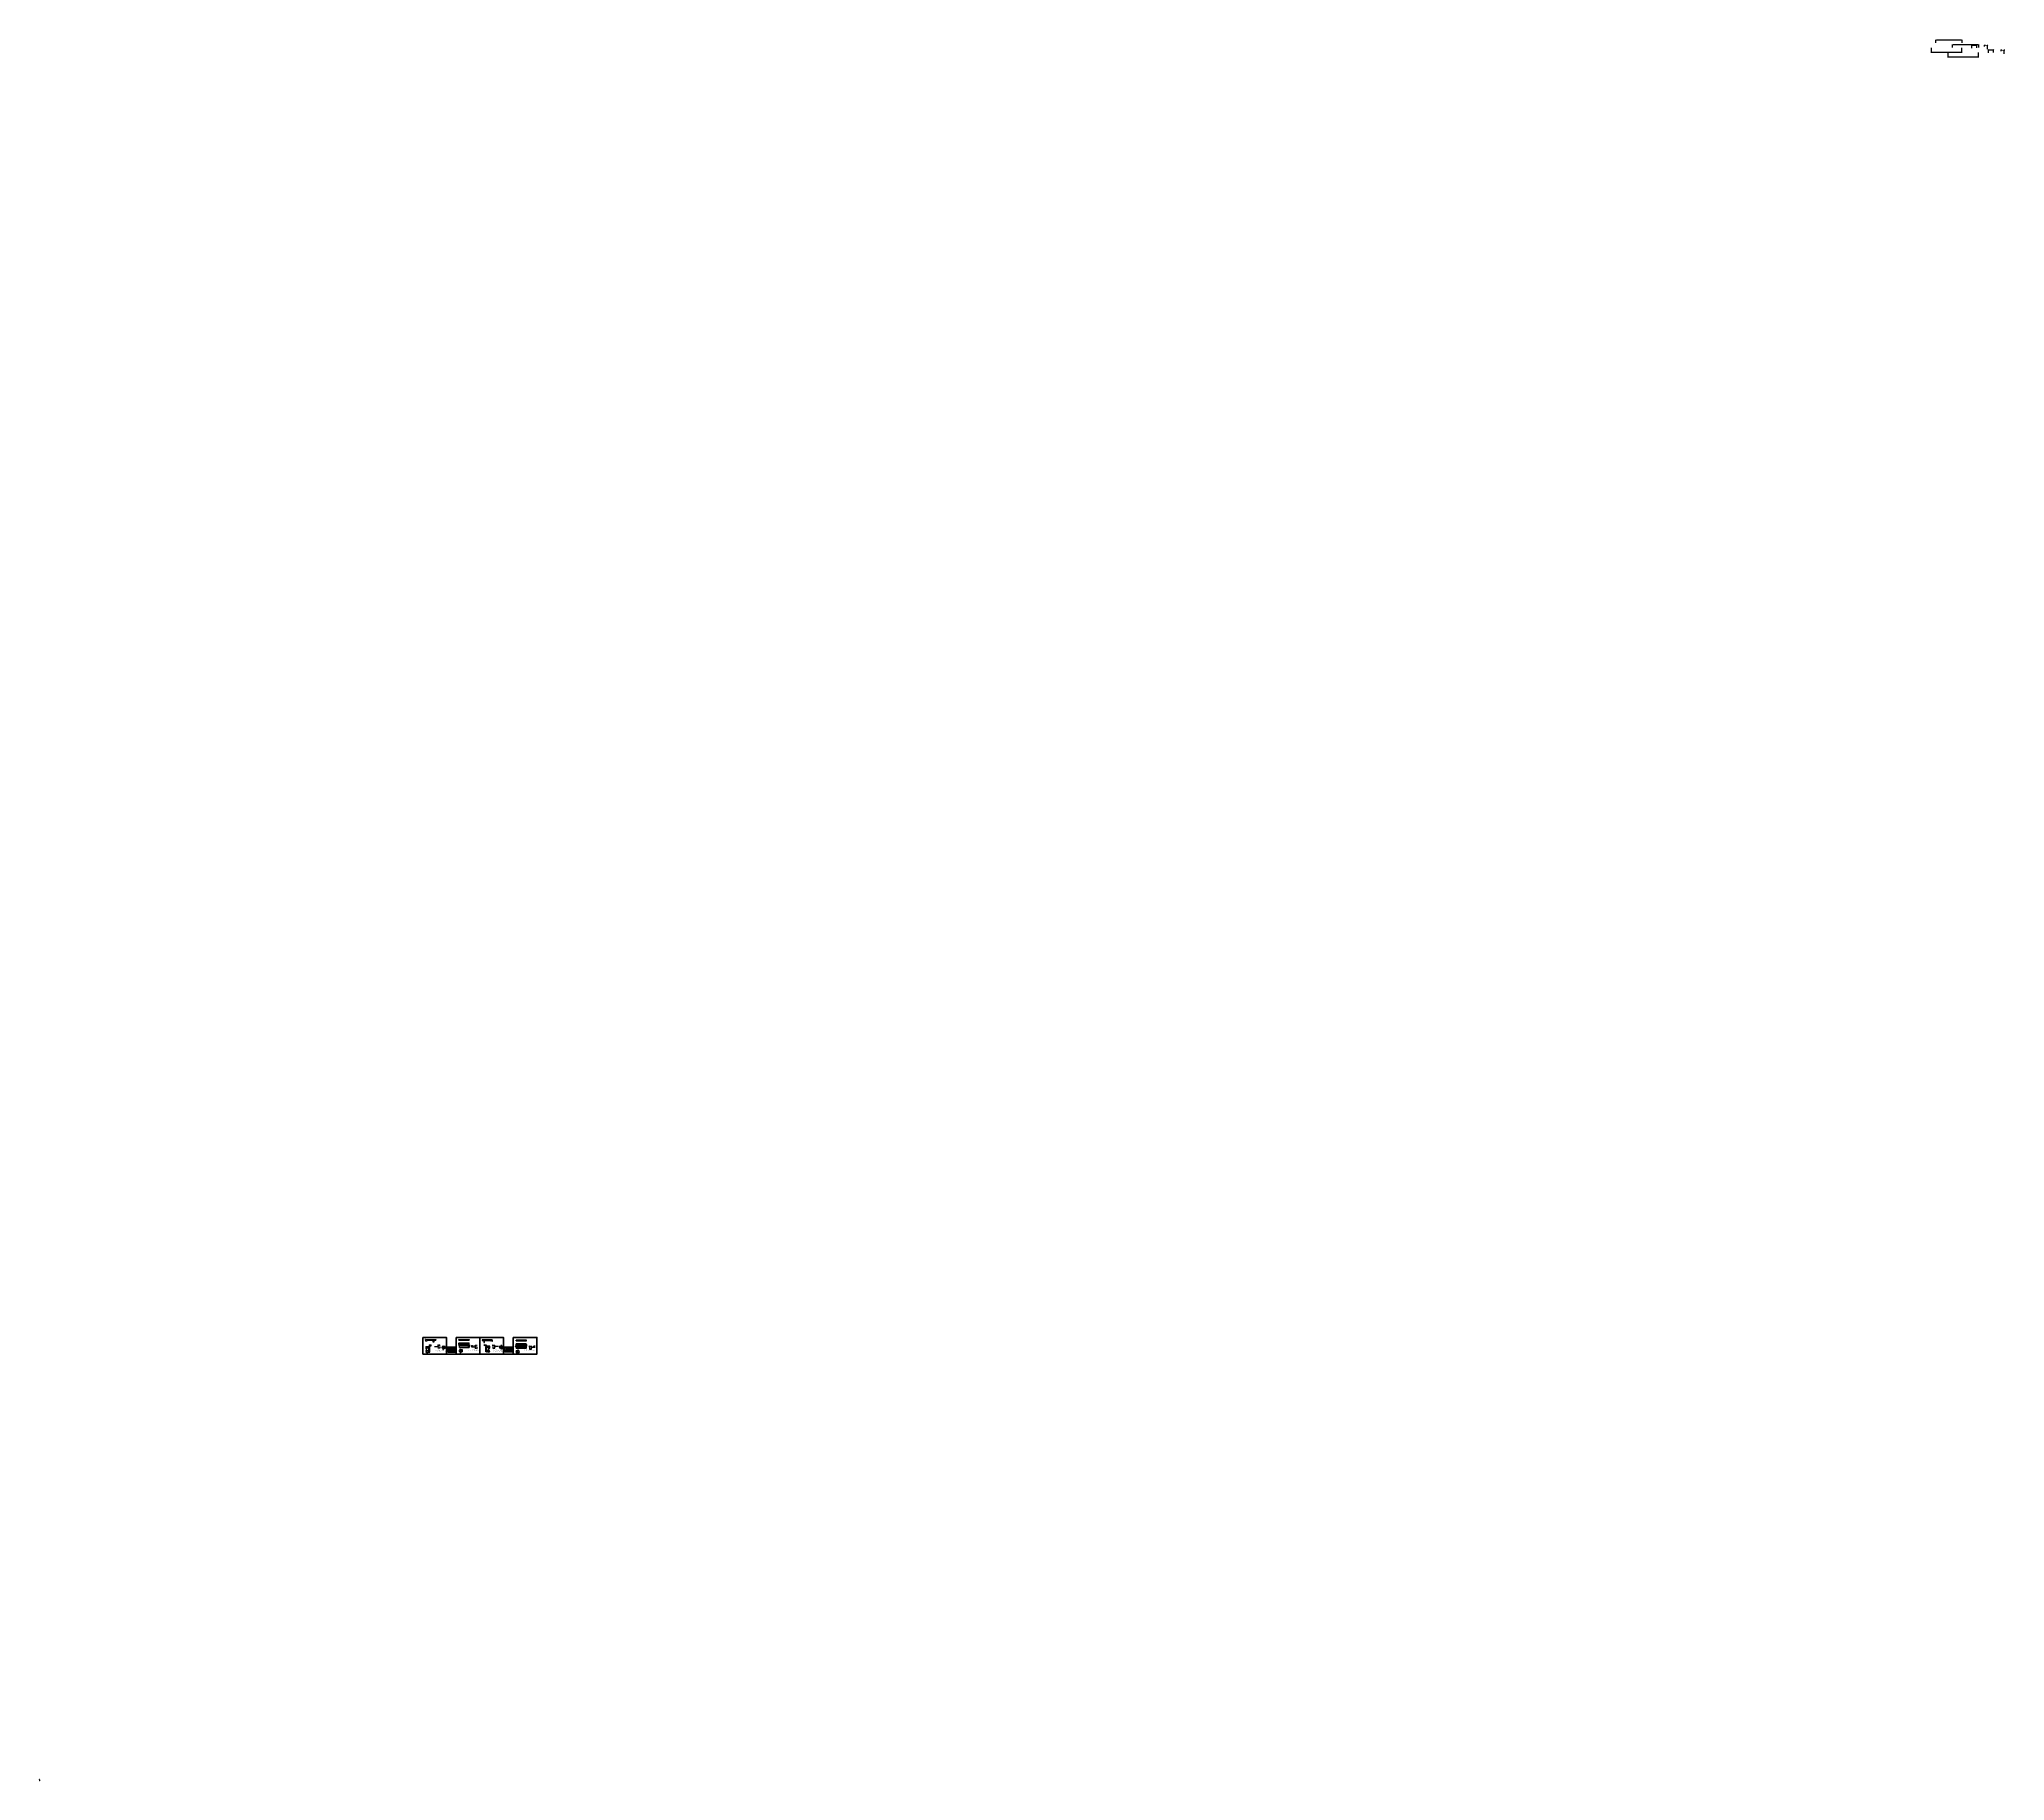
# Model space of a CAD drawing. Header units: millimetres. Extents: x 81 to 148571, y -49 to 131555.
import ezdxf

# ---------------------------------------------------------------- set-up
doc = ezdxf.new("R2010")
doc.units = ezdxf.units.MM
for name, pattern in [('CENTER', [50.8, 31.75, -6.35, 6.35, -6.35]), ('GOST2.303 4', [7, 5, -2, 0]), ('GOST2.303 6', [12, 8, -1.5, 1, -1.5]), ('OGLT1', [4, 1.5, -2.5])]:
    doc.linetypes.add(name, pattern=pattern)
for name, color, linetype, lineweight in [('F50 (Ригель)', 4, 'Continuous', 30), ('Оси', 1, 'GOST2.303 6', 18), ('Размеры', 7, 'Continuous', 25), ('Тонкая', 7, 'Continuous', 0), ('Уплотнитель', 3, 'Continuous', 25)]:
    doc.layers.add(name, color=color, linetype=linetype, lineweight=lineweight)
doc.layers.add('printme', color=5, linetype='Continuous', lineweight=40, plot=False)
for name, color, linetype in [('Крепеж', 7, 'Continuous'), ('Опоры_под_стекло', 242, 'Continuous'), ('РАЗМЕРЫ-ВЫНОСКИ', 4, 'Continuous'), ('Сухари', 7, 'Continuous')]:
    doc.layers.add(name, color=color, linetype=linetype)
doc.styles.add('GOST 2.304', font='CS_Gost2304.shx')
doc.styles.get("Standard").update_dxf_attribs({"font": 'arial.ttf'})
doc.styles.add('ГОСТ 2.304', font='CS_Gost2304.shx')
doc.dimstyles.new('ISO-25', dxfattribs={"dimtxt": 2.5, "dimasz": 2.5, "dimexe": 1.25, "dimexo": 0.625, "dimtad": 1, "dimtxsty": 'Standard', "dimcen": 2.5, "dimadec": 0, "dimazin": 0, "dimtfac": 1, "dimtmove": 0, "dimatfit": 3, "dimfxl": 1, "dimarcsym": 0})
doc.dimstyles.new('СПДС', dxfattribs={"dimscale": 100, "dimtxt": 2.5, "dimasz": 2.5, "dimexe": 2, "dimexo": 0.625, "dimgap": 1, "dimtad": 1, "dimdec": 0, "dimtxsty": 'ГОСТ 2.304', "dimblk": 'OBLIQUE', "dimblk1": 'OBLIQUE', "dimblk2": 'OBLIQUE', "dimcen": 2.5, "dimdle": 2, "dimadec": 0, "dimazin": 2, "dimtfac": 0.75, "dimtdec": 4, "dimtmove": 1, "dimatfit": 3, "dimfxl": 1, "dimtfill": 1, "dimtolj": 1, "dimarcsym": 1})

# ---------------------------------------------------------------- blocks, each defined once
blk = doc.blocks.new('_Oblique')
at = {"color": 0, "linetype": 'ByBlock', "lineweight": -2}
blk.add_line((-0.5, -0.5), (0.5, 0.5), dxfattribs=at)
blk = doc.blocks.new('*D114')
at = {"color": 0, "lineweight": -2, "ltscale": 40, "transparency": 16777216}
for p, q in [((30215, 32705), (30215, 32631)), ((30340, 32746), (30340, 32631)), ((30352, 32643), (30203, 32643))]:
    blk.add_line(p, q, dxfattribs=at)
at = {"color": 0, "lineweight": -2, "ltscale": 40, "transparency": 16777216, "xscale": 15, "yscale": 15, "zscale": 15, "rotation": 180}
blk.add_blockref('_Oblique', (30215, 32643), dxfattribs=at)
at = {"color": 0, "lineweight": -2, "ltscale": 40, "transparency": 16777216, "xscale": 15, "yscale": 15, "zscale": 15}
blk.add_blockref('_Oblique', (30340, 32643), dxfattribs=at)
at = {"color": 0, "ltscale": 40, "transparency": 16777216, "insert": (30278, 32656), "char_height": 15, "attachment_point": 5, "style": 'ГОСТ 2.304', "bg_fill": 3, "box_fill_scale": 1.1, "bg_fill_color": 256, "bg_fill_true_color": 13158600, "bg_fill_transparency": 0}
blk.add_mtext('\\A1;50', dxfattribs=at)
at = {"layer": 'Defpoints', "color": 0, "ltscale": 40}
for p in [(30215, 32709), (30340, 32750), (30215, 32643)]:
    blk.add_point(p, dxfattribs=at)
blk = doc.blocks.new('*U54')
at = {"layer": 'Уплотнитель'}
h = blk.add_hatch(dxfattribs=at)
h.set_pattern_fill('ANSI37', color=256, scale=0.3)
h.set_pattern_definition([(45, (8005.3251, 5308.8052), (-0.67351921, 0.67351921), []), (135, (8005.3251, 5308.8052), (-0.67351921, -0.67351921), [])])
h.paths.add_polyline_path([(3, -3, 0.224221), (3, -3), (2, -2, 0.633692), (2, -2), (2, -2, -0.414214), (1, -2), (0, -2, -0.788084), (0, -2, 0.281861), (0, -2), (0, 0), (-2, 0, 0.414214), (-2, 0), (-2, -1), (-1, -3, -0.761638), (-2, -4, -0.111738), (-4, -1, 1.038778), (-4, -2, 0.038349), (-4, -3, -0.12084), (-2, -5, -0.266455), (-3, -6), (-3, -6, 0.527864), (-3, -7), (-3, -7, -0.527864), (-3, -8), (-3, -8, 0.537008), (-3, -9), (-3, -9, -0.44915), (-3, -9), (-3, -11, 0.633764), (-3, -11), (0, -11), (0, -9, 0.281861), (0, -9, -0.788084), (0, -9), (1, -9, -0.414214), (2, -9), (2, -9, 0.633692), (2, -9), (3, -8, 0.224221), (3, -8)])
h.paths.add_polyline_path([(0, -5, -0.414214), (1, -4), (2, -4, -0.414214), (2, -4), (2, -7, -0.414214), (2, -7), (0, -7, -0.414214), (0, -7)], flags=16)
at = {"layer": 'Defpoints', "color": 252}
blk.add_lwpolyline([(0, -11), (-3, -11), (-3, 0), (0, 0), (0, -11)], dxfattribs=at)
blk = doc.blocks.new('*D115')
at = {"color": 0, "lineweight": -2, "ltscale": 40, "transparency": 16777216}
for p, q in [((30352, 32869), (30203, 32869)), ((30215, 32805), (30215, 32881)), ((30340, 32790), (30340, 32881))]:
    blk.add_line(p, q, dxfattribs=at)
at = {"color": 0, "lineweight": -2, "ltscale": 40, "transparency": 16777216, "xscale": 15, "yscale": 15, "zscale": 15, "rotation": 180}
blk.add_blockref('_Oblique', (30215, 32869), dxfattribs=at)
at = {"color": 0, "lineweight": -2, "ltscale": 40, "transparency": 16777216, "xscale": 15, "yscale": 15, "zscale": 15}
blk.add_blockref('_Oblique', (30340, 32869), dxfattribs=at)
at = {"color": 0, "ltscale": 40, "transparency": 16777216, "insert": (30278, 32883), "char_height": 15, "attachment_point": 5, "style": 'ГОСТ 2.304', "bg_fill": 3, "box_fill_scale": 1.1, "bg_fill_color": 256, "bg_fill_true_color": 13158600, "bg_fill_transparency": 0}
blk.add_mtext('\\A1;50', dxfattribs=at)
at = {"layer": 'Defpoints', "color": 0, "ltscale": 40}
for p in [(30215, 32869), (30215, 32802), (30340, 32786)]:
    blk.add_point(p, dxfattribs=at)
blk = doc.blocks.new('*U119')
blk.add_lwpolyline([(0, 122), (0, -3)])
blk = doc.blocks.new('5.5 DIN7981_DIN7982 (в плане)')
at = {"layer": 'Крепеж'}
blk.add_lwpolyline([(-2.7, 0.9), (-2.7, -0.9), (-0.9, -0.9), (-0.9, -2.7), (0.9, -2.7), (0.9, -0.9), (2.7, -0.9), (2.7, 0.9), (0.9, 0.9), (0.9, 2.7), (-0.9, 2.7), (-0.9, 0.9)], close=True, dxfattribs=at)
blk.add_circle((0, 0), 5.4, dxfattribs=at)
blk = doc.blocks.new('*U45')
at = {"layer": 'Опоры_под_стекло', "ltscale": 4}
for p, q in [((0, 14), (0, -12)), ((100, 14), (100, -12))]:
    blk.add_line(p, q, dxfattribs=at)
at = {"layer": 'Опоры_под_стекло', "lineweight": 15, "ltscale": 4}
for p, q in [((0, 14), (100, 14)), ((0, -12), (100, -12))]:
    blk.add_line(p, q, dxfattribs=at)
at = {"layer": 'Опоры_под_стекло', "color": 1, "lineweight": 15, "ltscale": 4}
for p, q in [((0, 8), (100, 8)), ((0, 6), (100, 6)), ((0, -7), (100, -7))]:
    blk.add_line(p, q, dxfattribs=at)
at = {"layer": 'Оси'}
for points in [[(12, 0), (28, 0)], [(20, 8), (20, -8)], [(80, 8), (80, -8)], [(72, 0), (88, 0)]]:
    blk.add_lwpolyline(points, dxfattribs=at)
at = {"layer": 'Крепеж'}
for p in [(20, 0), (80, 0)]:
    blk.add_blockref('5.5 DIN7981_DIN7982 (в плане)', p, dxfattribs=at)
blk = doc.blocks.new('*D116')
at = {"color": 0, "lineweight": -2, "ltscale": 7.5, "transparency": 16777216}
for p, q in [((29247, 33186), (29369, 33186)), ((29263, 33238), (29263, 33170)), ((29353, 33249), (29353, 33170))]:
    blk.add_line(p, q, dxfattribs=at)
at = {"color": 0, "lineweight": -2, "ltscale": 7.5, "transparency": 16777216, "xscale": 20, "yscale": 20, "zscale": 20, "rotation": 180}
blk.add_blockref('_Oblique', (29263, 33186), dxfattribs=at)
at = {"color": 0, "lineweight": -2, "ltscale": 7.5, "transparency": 16777216, "xscale": 20, "yscale": 20, "zscale": 20}
blk.add_blockref('_Oblique', (29353, 33186), dxfattribs=at)
at = {"color": 0, "ltscale": 7.5, "transparency": 16777216, "insert": (29308, 33205), "char_height": 20, "attachment_point": 5, "style": 'ГОСТ 2.304', "bg_fill": 3, "box_fill_scale": 1.1, "bg_fill_color": 256, "bg_fill_true_color": 13158600, "bg_fill_transparency": 0}
blk.add_mtext('\\A1;90', dxfattribs=at)
at = {"layer": 'Defpoints', "color": 0, "ltscale": 7.5}
for p in [(29263, 33243), (29353, 33254), (29353, 33186)]:
    blk.add_point(p, dxfattribs=at)
blk = doc.blocks.new('5.5x22 DIN 7981', base_point=(628, 482))
for p, q in [((628, 487), (626, 487)), ((626, 476), (626, 487)), ((628, 476), (626, 476)), ((628, 476), (628, 487)), ((628, 483), (628, 483)), ((628, 480), (628, 483)), ((628, 480), (629, 480)), ((629, 483), (630, 483)), ((630, 480), (631, 480)), ((631, 483), (632, 483)), ((632, 480), (633, 480)), ((633, 483), (634, 483)), ((634, 480), (635, 480)), ((635, 483), (636, 483)), ((636, 480), (637, 480)), ((637, 483), (638, 483)), ((638, 480), (639, 480)), ((639, 483), (640, 483)), ((640, 480), (641, 480)), ((641, 483), (642, 483)), ((642, 480), (643, 480)), ((643, 483), (644, 483)), ((644, 480), (645, 480)), ((645, 483), (650, 482)), ((646, 480), (650, 482))]:
    blk.add_line(p, q)
at = {"color": 1, "linetype": 'CENTER', "lineweight": 18, "ltscale": 0.2}
blk.add_lwpolyline([(622, 482), (651, 482)], dxfattribs=at)
for points in [[(629, 484), (630, 479), (629, 480), (628, 483), (629, 484), (629, 483), (630, 480), (630, 479)], [(631, 484), (632, 479), (631, 480), (630, 483), (631, 484), (631, 483), (632, 480), (632, 479)], [(632, 484), (633, 479), (633, 480), (632, 483), (632, 484), (633, 483), (634, 480), (633, 479)], [(634, 484), (635, 479), (635, 480), (634, 483), (634, 484), (635, 483), (636, 480), (635, 479)], [(636, 484), (637, 479), (637, 480), (636, 483), (636, 484), (637, 483), (638, 480), (637, 479)], [(638, 484), (639, 479), (639, 480), (638, 483), (638, 484), (639, 483), (640, 480), (639, 479)], [(640, 484), (641, 479), (641, 480), (640, 483), (640, 484), (641, 483), (642, 480), (641, 479)], [(642, 484), (643, 479), (643, 480), (642, 483), (642, 484), (643, 483), (644, 480), (643, 479)], [(644, 484), (645, 479), (645, 480), (644, 483), (644, 484), (645, 483), (646, 480), (645, 479)]]:
    blk.add_lwpolyline(points)
blk.add_arc((631, 482), 6.85, 128.00723, 231.9927)
blk = doc.blocks.new('*U47')
at = {"rotation": 270}
blk.add_blockref('5.5x22 DIN 7981', (0, 0), dxfattribs=at)
blk = doc.blocks.new('*D117')
at = {"color": 0, "lineweight": -2, "ltscale": 40, "transparency": 16777216}
for p, q in [((29694, 32867), (29545, 32867)), ((29557, 32803), (29557, 32879)), ((29682, 32788), (29682, 32879))]:
    blk.add_line(p, q, dxfattribs=at)
at = {"color": 0, "lineweight": -2, "ltscale": 40, "transparency": 16777216, "xscale": 15, "yscale": 15, "zscale": 15, "rotation": 180}
blk.add_blockref('_Oblique', (29557, 32867), dxfattribs=at)
at = {"color": 0, "lineweight": -2, "ltscale": 40, "transparency": 16777216, "xscale": 15, "yscale": 15, "zscale": 15}
blk.add_blockref('_Oblique', (29682, 32867), dxfattribs=at)
at = {"color": 0, "ltscale": 40, "transparency": 16777216, "insert": (29620, 32881), "char_height": 15, "attachment_point": 5, "style": 'ГОСТ 2.304', "bg_fill": 3, "box_fill_scale": 1.1, "bg_fill_color": 256, "bg_fill_true_color": 13158600, "bg_fill_transparency": 0}
blk.add_mtext('\\A1;50', dxfattribs=at)
at = {"layer": 'Defpoints', "color": 0, "ltscale": 40}
for p in [(29557, 32867), (29557, 32800), (29682, 32784)]:
    blk.add_point(p, dxfattribs=at)
blk = doc.blocks.new('_Open')
at = {"color": 0, "linetype": 'ByBlock', "lineweight": -2}
for p, q in [((-1, 0.2), (0, 0)), ((-1, -0.2), (0, 0)), ((0, 0), (-1, 0))]:
    blk.add_line(p, q, dxfattribs=at)
blk = doc.blocks.new('*D51')
at = {"layer": 'Размеры', "color": 0, "lineweight": -2, "ltscale": 2, "transparency": 16777216}
for p, q in [((-22, -34), (-26, -34)), ((-16, -21), (-16, -38)), ((-7, -11), (-7, -38)), ((-2, -34), (3, -34))]:
    blk.add_line(p, q, dxfattribs=at)
at = {"layer": 'Размеры', "color": 0, "ltscale": 2, "transparency": 16777216, "insert": (-12, -29), "char_height": 5, "attachment_point": 5, "style": 'GOST 2.304', "bg_fill": 3, "box_fill_scale": 1.1, "bg_fill_color": 256, "bg_fill_true_color": 13158600, "bg_fill_transparency": 0}
blk.add_mtext('\\A1;9,5', dxfattribs=at)
at = {"layer": 'Defpoints', "color": 0, "ltscale": 2, "transparency": 16777216}
for p in [(-16, -20), (-7, -9), (-7, -34)]:
    blk.add_point(p, dxfattribs=at)
at = {"layer": 'Размеры', "color": 0, "lineweight": -2, "ltscale": 2, "transparency": 16777216}
blk.add_line((-16, -34), (-7, -34), dxfattribs=at)
at = {"layer": 'Размеры', "color": 0, "lineweight": -2, "ltscale": 2, "transparency": 16777216, "xscale": 5, "yscale": 5, "zscale": 5}
blk.add_blockref('_Open', (-16, -34), dxfattribs=at)
at = {"layer": 'Размеры', "color": 0, "lineweight": -2, "ltscale": 2, "transparency": 16777216, "xscale": 5, "yscale": 5, "zscale": 5, "rotation": 180}
blk.add_blockref('_Open', (-7, -34), dxfattribs=at)
blk = doc.blocks.new('*D53')
at = {"layer": 'Размеры', "color": 0, "lineweight": -2, "ltscale": 5, "transparency": 16777216}
for p, q in [((-16, 39), (-21, 39)), ((-11, 26), (-11, 43)), ((-3, 26), (-3, 43)), ((2, 39), (7, 39))]:
    blk.add_line(p, q, dxfattribs=at)
at = {"layer": 'Размеры', "color": 0, "ltscale": 5, "transparency": 16777216, "insert": (-7, 45), "char_height": 5, "attachment_point": 5, "style": 'ГОСТ 2.304', "bg_fill": 3, "box_fill_scale": 1.1, "bg_fill_color": 256, "bg_fill_true_color": 13158600, "bg_fill_transparency": 0}
blk.add_mtext('\\A1;7,2', dxfattribs=at)
at = {"layer": 'Defpoints', "color": 0, "ltscale": 5, "transparency": 16777216}
for p in [(-11, 24), (-3, 39), (-3, 24)]:
    blk.add_point(p, dxfattribs=at)
at = {"layer": 'Размеры', "color": 0, "lineweight": -2, "ltscale": 5, "transparency": 16777216}
blk.add_line((-11, 39), (-3, 39), dxfattribs=at)
at = {"layer": 'Размеры', "color": 0, "lineweight": -2, "ltscale": 5, "transparency": 16777216, "xscale": 5, "yscale": 5, "zscale": 5}
blk.add_blockref('_Open', (-11, 39), dxfattribs=at)
at = {"layer": 'Размеры', "color": 0, "lineweight": -2, "ltscale": 5, "transparency": 16777216, "xscale": 5, "yscale": 5, "zscale": 5, "rotation": 180}
blk.add_blockref('_Open', (-3, 39), dxfattribs=at)
blk = doc.blocks.new('*D50')
at = {"layer": 'Размеры', "color": 0, "lineweight": -2, "ltscale": 2, "transparency": 16777216}
for p, q in [((-16, -21), (-16, -49)), ((-12, -45), (-5, -45)), ((0, -21), (0, -49))]:
    blk.add_line(p, q, dxfattribs=at)
at = {"layer": 'Размеры', "color": 0, "ltscale": 2, "transparency": 16777216, "insert": (-8, -40), "char_height": 5, "attachment_point": 5, "style": 'GOST 2.304', "bg_fill": 3, "box_fill_scale": 1.1, "bg_fill_color": 256, "bg_fill_true_color": 13158600, "bg_fill_transparency": 0}
blk.add_mtext('\\A1;16,5', dxfattribs=at)
at = {"layer": 'Defpoints', "color": 0, "ltscale": 2, "transparency": 16777216}
for p in [(-16, -20), (0, -20), (0, -45)]:
    blk.add_point(p, dxfattribs=at)
at = {"layer": 'Размеры', "color": 0, "lineweight": -2, "ltscale": 2, "transparency": 16777216, "xscale": 5, "yscale": 5, "zscale": 5, "rotation": 180}
blk.add_blockref('_Open', (-16, -45), dxfattribs=at)
at = {"layer": 'Размеры', "color": 0, "lineweight": -2, "ltscale": 2, "transparency": 16777216, "xscale": 5, "yscale": 5, "zscale": 5}
blk.add_blockref('_Open', (0, -45), dxfattribs=at)
blk = doc.blocks.new('*D52')
at = {"layer": 'Размеры', "color": 0, "lineweight": -2, "ltscale": 2, "transparency": 16777216}
for p, q in [((-16, 25), (-38, 25)), ((-34, -10), (-34, 20)), ((-16, -15), (-38, -15))]:
    blk.add_line(p, q, dxfattribs=at)
at = {"layer": 'Размеры', "color": 0, "lineweight": -2, "ltscale": 2, "transparency": 16777216, "xscale": 5, "yscale": 5, "zscale": 5}
for p, rotation in [((-34, 25), 90), ((-34, -15), 270)]:
    blk.add_blockref('_Open', p, dxfattribs=dict(at, rotation=rotation))
at = {"layer": 'Размеры', "color": 0, "ltscale": 2, "transparency": 16777216, "insert": (-39, 5), "char_height": 5, "attachment_point": 5, "rotation": 90, "style": 'GOST 2.304', "bg_fill": 3, "box_fill_scale": 1.1, "bg_fill_color": 256, "bg_fill_true_color": 13158600, "bg_fill_transparency": 0}
blk.add_mtext('\\A1;39', dxfattribs=at)
at = {"layer": 'Defpoints', "color": 0, "ltscale": 2, "transparency": 16777216}
for p in [(-34, 25), (-15, 25), (-15, -15)]:
    blk.add_point(p, dxfattribs=at)
blk = doc.blocks.new('*U56')
at = {"layer": 'Оси', "ltscale": 0.16}
for p, q in [((-2, 9), (-8, 9)), ((-8, -9), (-2, -9)), ((-5, -13), (-5, -5))]:
    blk.add_line(p, q, dxfattribs=at)
at = {"layer": 'Оси', "color": 1, "linetype": 'Continuous', "lineweight": 18, "ltscale": 0.16}
blk.add_line((-5, 5), (-5, 12), dxfattribs=at)
at = {"layer": 'Оси', "linetype": 'CENTER', "lineweight": 18, "ltscale": 0.5}
blk.add_line((-5, 0), (17, 0), dxfattribs=at)
at = {"layer": 'Сухари', "color": 1, "lineweight": 25}
for centre in [(-5, 9), (-5, -9)]:
    blk.add_circle(centre, 1.65, dxfattribs=at)
blk = doc.blocks.new('3.9 DIN7981_DIN7982 (в плане)')
at = {"layer": 'Крепеж'}
blk.add_lwpolyline([(1.875, -0.625), (1.875, 0.625), (0.625, 0.625), (0.625, 1.875), (-0.625, 1.875), (-0.625, 0.625), (-1.875, 0.625), (-1.875, -0.625), (-0.625, -0.625), (-0.625, -1.875), (0.625, -1.875), (0.625, -0.625)], close=True, dxfattribs=at)
blk.add_circle((0, 0), 3.75, dxfattribs=at)
blk = doc.blocks.new('*U6')
at = {"layer": 'Уплотнитель'}
h = blk.add_hatch(dxfattribs=at)
h.set_pattern_fill('NET', color=256, scale=8, angle=-45, style=0)
h.set_pattern_definition([(315, (456.2763, -2033.625), (0.7071068, 0.7071068), []), (45, (456.2763, -2033.625), (-0.7071068, 0.7071068), [])])
h.paths.add_polyline_path([(-10, -1, 0.9699544), (-10, -2, 0.0695317), (-9, -4, -0.0749664), (-8, -5, -0.3853585), (-8, -5), (-9, -6, 0.4249709), (-9, -6), (-8, -7, -0.5261255), (-8, -7), (-9, -8, 0.4822002), (-9, -8), (-8, -9, -0.4740436), (-8, -9), (-9, -10, 0.656757), (-9, -11), (0, -11, 0.4142136), (0, -11), (0, -9, 0.2818611), (0, -9, -0.7880839), (0, -9), (1, -9), (1, -9, 0.6336918), (2, -9), (3, -8, 0.1989124), (3, -8), (3, -3, 0.1989124), (3, -3), (2, -2, 0.6336918), (1, -2), (1, -2), (0, -2, -0.7880839), (0, -2, 0.2818611), (0, -2), (0, 0, 0.4142136), (0, 0), (-8, 0, 0.4142136), (-8, 0), (-8, -1), (-7, -3, -0.8418568), (-7, -4, -0.110531)])
h.paths.add_polyline_path([(-4, -3), (-2, -3, -0.4142136), (-1, -4), (-1, -5), (-1, -7, -0.4142136), (-2, -8), (-4, -8, -0.4142136), (-5, -7), (-5, -5), (-5, -4, -0.4142136)], flags=16)
h.paths.add_polyline_path([(0, -4), (2, -4, -0.4142136), (2, -4), (2, -7, -0.4142136), (2, -7), (0, -7, -0.4142136), (0, -7), (0, -4, -0.4142136)], flags=16)
at = {"layer": 'Defpoints', "color": 252, "ltscale": 4}
blk.add_lwpolyline([(0, -11), (-9, -11), (-9, 0), (0, 0), (0, -11)], dxfattribs=at)
blk = doc.blocks.new('*D118')
at = {"color": 0, "lineweight": -2, "ltscale": 2.5, "transparency": 16777216}
for p, q in [((30941, 32425), (30941, 32342)), ((30947, 32345), (31520, 32345)), ((31526, 32425), (31526, 32342))]:
    blk.add_line(p, q, dxfattribs=at)
at = {"color": 0, "ltscale": 2.5, "transparency": 16777216}
for points in [[(30947, 32346), (30947, 32344), (30941, 32345)], [(31520, 32346), (31520, 32344), (31526, 32345)]]:
    blk.add_solid(points, dxfattribs=at)
at = {"layer": 'Defpoints', "color": 0, "ltscale": 2.5}
for p in [(30941, 32426), (31526, 32426), (31526, 32345)]:
    blk.add_point(p, dxfattribs=at)
at = {"color": 0, "ltscale": 2.5, "transparency": 16777216, "insert": (31234, 32350), "char_height": 6.25, "attachment_point": 5}
blk.add_mtext('1481,5', dxfattribs=at)
blk = doc.blocks.new('*D76')
at = {"color": 0, "lineweight": -2, "ltscale": 2.5, "transparency": 16777216}
for p, q in [((30925, 32544), (30925, 32603)), ((30931, 32600), (31404, 32600)), ((31410, 32544), (31410, 32603))]:
    blk.add_line(p, q, dxfattribs=at)
at = {"color": 0, "ltscale": 2.5, "transparency": 16777216}
for points in [[(30931, 32601), (30931, 32599), (30925, 32600)], [(31404, 32601), (31404, 32599), (31410, 32600)]]:
    blk.add_solid(points, dxfattribs=at)
at = {"layer": 'Defpoints', "color": 0, "ltscale": 2.5}
for p in [(30925, 32542), (31410, 32600), (31410, 32542)]:
    blk.add_point(p, dxfattribs=at)
at = {"color": 0, "ltscale": 2.5, "transparency": 16777216, "insert": (31167, 32605), "char_height": 6.25, "attachment_point": 5}
blk.add_mtext('1382', dxfattribs=at)
blk = doc.blocks.new('*D77')
at = {"color": 0, "lineweight": -2, "ltscale": 2.5, "transparency": 16777216}
for p, q in [((30925, 32544), (30925, 32635)), ((30931, 32632), (31520, 32632)), ((31526, 32428), (31526, 32635))]:
    blk.add_line(p, q, dxfattribs=at)
at = {"color": 0, "ltscale": 2.5, "transparency": 16777216}
for points in [[(30931, 32633), (30931, 32631), (30925, 32632)], [(31520, 32633), (31520, 32631), (31526, 32632)]]:
    blk.add_solid(points, dxfattribs=at)
at = {"layer": 'Defpoints', "color": 0, "ltscale": 2.5}
for p in [(30925, 32542), (31526, 32632), (31526, 32426)]:
    blk.add_point(p, dxfattribs=at)
at = {"color": 0, "ltscale": 2.5, "transparency": 16777216, "insert": (31225, 32637), "char_height": 6.25, "attachment_point": 5}
blk.add_mtext('1498', dxfattribs=at)
blk = doc.blocks.new('*U58')
at = {"layer": 'Оси'}
for p, q in [((8, 16), (2, 16)), ((5, 13), (5, 18)), ((54, 16), (50, 16)), ((52, 13), (52, 18)), ((8, -16), (2, -16)), ((5, -13), (5, -18)), ((54, -16), (50, -16)), ((52, -13), (52, -18))]:
    blk.add_line(p, q, dxfattribs=at)
at = {"layer": 'Оси', "color": 1, "linetype": 'GOST2.303 6'}
blk.add_line((-7, 0), (70, 0), dxfattribs=at)
at = {"layer": 'Сухари', "lineweight": 18, "ltscale": 15}
for p, q in [((63, 21), (0, 21)), ((63, 20), (0, 20))]:
    blk.add_line(p, q, dxfattribs=at)
at = {"layer": 'Сухари', "lineweight": 9, "ltscale": 15}
for p, q in [((63, 11), (0, 11)), ((63, 4), (0, 4)), ((63, -4), (0, -4)), ((63, -11), (0, -11)), ((63, -20), (0, -20)), ((63, -21), (0, -21))]:
    blk.add_line(p, q, dxfattribs=at)
at = {"layer": 'Сухари', "lineweight": 18, "ltscale": 15}
blk.add_lwpolyline([(0, 22), (63, 22), (63, -22), (0, -22)], close=True, dxfattribs=at)
at = {"layer": 'Сухари', "ltscale": 2}
for centre in [(5, 16), (52, 16), (5, -16), (52, -16)]:
    blk.add_circle(centre, 2.1, dxfattribs=at)
blk = doc.blocks.new('*U59')
at = {"layer": 'Оси'}
blk.add_line((0, -4), (0, 100), dxfattribs=at)
blk = doc.blocks.new('*D78')
at = {"color": 0, "lineweight": -2, "ltscale": 2.5, "transparency": 16777216}
for p, q in [((31355, 32445), (31340, 32445)), ((31349, 32426), (31340, 32426)), ((31343, 32439), (31343, 32432))]:
    blk.add_line(p, q, dxfattribs=at)
at = {"color": 0, "ltscale": 2.5, "transparency": 16777216}
for points in [[(31342, 32439), (31344, 32439), (31343, 32445)], [(31342, 32432), (31344, 32432), (31343, 32426)]]:
    blk.add_solid(points, dxfattribs=at)
at = {"layer": 'Defpoints', "color": 0, "ltscale": 2.5}
for p in [(31343, 32426), (31350, 32426), (31356, 32445)]:
    blk.add_point(p, dxfattribs=at)
at = {"color": 0, "ltscale": 2.5, "transparency": 16777216, "insert": (31339, 32436), "char_height": 6.25, "attachment_point": 5, "rotation": 90}
blk.add_mtext('19', dxfattribs=at)
blk = doc.blocks.new('*D79')
at = {"color": 0, "lineweight": -2, "ltscale": 2.5, "transparency": 16777216}
for p, q in [((31332, 32450), (31312, 32450)), ((31330, 32426), (31312, 32426)), ((31315, 32444), (31315, 32432))]:
    blk.add_line(p, q, dxfattribs=at)
at = {"color": 0, "ltscale": 2.5, "transparency": 16777216}
for points in [[(31314, 32444), (31316, 32444), (31315, 32450)], [(31314, 32432), (31316, 32432), (31315, 32426)]]:
    blk.add_solid(points, dxfattribs=at)
at = {"layer": 'Defpoints', "color": 0, "ltscale": 2.5}
for p in [(31315, 32426), (31331, 32426), (31334, 32450)]:
    blk.add_point(p, dxfattribs=at)
at = {"color": 0, "ltscale": 2.5, "transparency": 16777216, "insert": (31310, 32438), "char_height": 6.25, "attachment_point": 5, "rotation": 90}
blk.add_mtext('24', dxfattribs=at)
blk = doc.blocks.new('*D80')
at = {"color": 0, "lineweight": -2, "ltscale": 2.5, "transparency": 16777216}
for p, q in [((31332, 32513), (31294, 32513)), ((31298, 32426), (31294, 32426)), ((31297, 32432), (31297, 32507))]:
    blk.add_line(p, q, dxfattribs=at)
at = {"color": 0, "ltscale": 2.5, "transparency": 16777216}
for points in [[(31296, 32507), (31298, 32507), (31297, 32513)], [(31296, 32432), (31298, 32432), (31297, 32426)]]:
    blk.add_solid(points, dxfattribs=at)
at = {"layer": 'Defpoints', "color": 0, "ltscale": 2.5}
for p in [(31297, 32513), (31300, 32426), (31334, 32513)]:
    blk.add_point(p, dxfattribs=at)
at = {"color": 0, "ltscale": 2.5, "transparency": 16777216, "insert": (31293, 32470), "char_height": 6.25, "attachment_point": 5, "rotation": 90}
blk.add_mtext('87', dxfattribs=at)
blk = doc.blocks.new('*D62')
at = {"color": 0, "lineweight": -2, "ltscale": 2.5, "transparency": 16777216}
for p, q in [((31356, 32444), (31356, 32391)), ((31520, 32394), (31362, 32394)), ((31526, 32425), (31526, 32391))]:
    blk.add_line(p, q, dxfattribs=at)
at = {"color": 0, "ltscale": 2.5, "transparency": 16777216}
for points in [[(31362, 32395), (31362, 32393), (31356, 32394)], [(31520, 32395), (31520, 32393), (31526, 32394)]]:
    blk.add_solid(points, dxfattribs=at)
at = {"layer": 'Defpoints', "color": 0, "ltscale": 2.5}
for p in [(31356, 32445), (31356, 32394), (31526, 32426)]:
    blk.add_point(p, dxfattribs=at)
at = {"color": 0, "ltscale": 2.5, "transparency": 16777216, "insert": (31441, 32399), "char_height": 6.25, "attachment_point": 5}
blk.add_mtext('170', dxfattribs=at)
blk = doc.blocks.new('*D63')
at = {"color": 0, "lineweight": -2, "ltscale": 2.5, "transparency": 16777216}
for p, q in [((31403, 32466), (31562, 32466)), ((31528, 32426), (31562, 32426)), ((31559, 32432), (31559, 32460))]:
    blk.add_line(p, q, dxfattribs=at)
at = {"color": 0, "ltscale": 2.5, "transparency": 16777216}
for points in [[(31558, 32460), (31560, 32460), (31559, 32466)], [(31558, 32432), (31560, 32432), (31559, 32426)]]:
    blk.add_solid(points, dxfattribs=at)
at = {"layer": 'Defpoints', "color": 0, "ltscale": 2.5}
for p in [(31401, 32466), (31526, 32426), (31559, 32466)]:
    blk.add_point(p, dxfattribs=at)
at = {"color": 0, "ltscale": 2.5, "transparency": 16777216, "insert": (31554, 32446), "char_height": 6.25, "attachment_point": 5, "rotation": 90}
blk.add_mtext('40', dxfattribs=at)
blk = doc.blocks.new('*D81')
at = {"color": 0, "lineweight": -2, "ltscale": 2.5, "transparency": 16777216}
for p, q in [((31451, 32465), (31451, 32408)), ((31520, 32411), (31457, 32411)), ((31526, 32425), (31526, 32408))]:
    blk.add_line(p, q, dxfattribs=at)
at = {"color": 0, "ltscale": 2.5, "transparency": 16777216}
for points in [[(31457, 32412), (31457, 32410), (31451, 32411)], [(31520, 32412), (31520, 32410), (31526, 32411)]]:
    blk.add_solid(points, dxfattribs=at)
at = {"layer": 'Defpoints', "color": 0, "ltscale": 2.5}
for p in [(31451, 32466), (31451, 32411), (31526, 32426)]:
    blk.add_point(p, dxfattribs=at)
at = {"color": 0, "ltscale": 2.5, "transparency": 16777216, "insert": (31489, 32416), "char_height": 6.25, "attachment_point": 5}
blk.add_mtext('75', dxfattribs=at)
blk = doc.blocks.new('*D82')
at = {"color": 0, "lineweight": -2, "ltscale": 2.5, "transparency": 16777216}
for p, q in [((31401, 32465), (31401, 32408)), ((31445, 32411), (31407, 32411)), ((31451, 32465), (31451, 32408))]:
    blk.add_line(p, q, dxfattribs=at)
at = {"color": 0, "ltscale": 2.5, "transparency": 16777216}
for points in [[(31407, 32412), (31407, 32410), (31401, 32411)], [(31445, 32412), (31445, 32410), (31451, 32411)]]:
    blk.add_solid(points, dxfattribs=at)
at = {"layer": 'Defpoints', "color": 0, "ltscale": 2.5}
for p in [(31401, 32466), (31401, 32411), (31451, 32466)]:
    blk.add_point(p, dxfattribs=at)
at = {"color": 0, "ltscale": 2.5, "transparency": 16777216, "insert": (31426, 32416), "char_height": 6.25, "attachment_point": 5}
blk.add_mtext('50', dxfattribs=at)
blk = doc.blocks.new('*D83')
at = {"color": 0, "lineweight": -2, "ltscale": 2.5, "transparency": 16777216}
for p, q in [((31270, 32541), (31270, 32369)), ((31276, 32372), (31520, 32372)), ((31526, 32425), (31526, 32369))]:
    blk.add_line(p, q, dxfattribs=at)
at = {"color": 0, "ltscale": 2.5, "transparency": 16777216}
for points in [[(31276, 32373), (31276, 32371), (31270, 32372)], [(31520, 32373), (31520, 32371), (31526, 32372)]]:
    blk.add_solid(points, dxfattribs=at)
at = {"layer": 'Defpoints', "color": 0, "ltscale": 2.5}
for p in [(31270, 32542), (31526, 32426), (31526, 32372)]:
    blk.add_point(p, dxfattribs=at)
at = {"color": 0, "ltscale": 2.5, "transparency": 16777216, "insert": (31398, 32377), "char_height": 6.25, "attachment_point": 5}
blk.add_mtext('256', dxfattribs=at)
blk = doc.blocks.new('3.9x22 DIN 7981', base_point=(539, 516))
for p, q in [((539, 520), (538, 520)), ((538, 512), (538, 520)), ((539, 512), (538, 512)), ((539, 512), (539, 520)), ((539, 517), (539, 517)), ((539, 514), (539, 517)), ((539, 514), (540, 514)), ((540, 517), (540, 517)), ((540, 514), (541, 514)), ((541, 517), (542, 517)), ((542, 514), (542, 514)), ((543, 517), (543, 517)), ((543, 514), (544, 514)), ((544, 517), (545, 517)), ((545, 517), (546, 517)), ((545, 514), (545, 514)), ((546, 514), (547, 514)), ((547, 517), (547, 517)), ((547, 514), (548, 514)), ((548, 517), (549, 517)), ((549, 517), (550, 517)), ((549, 514), (549, 514)), ((550, 514), (551, 514)), ((551, 517), (551, 517)), ((551, 514), (552, 514)), ((552, 517), (553, 517)), ((553, 514), (553, 514)), ((554, 517), (554, 517)), ((554, 514), (555, 514)), ((555, 517), (556, 517)), ((556, 517), (557, 517)), ((556, 514), (556, 514)), ((557, 514), (558, 514)), ((558, 517), (561, 516)), ((558, 514), (561, 516))]:
    blk.add_line(p, q)
for points in [[(539, 518), (540, 514), (540, 514), (539, 517), (539, 518), (540, 517), (540, 514), (540, 514)], [(541, 518), (541, 514), (541, 514), (540, 517), (541, 518), (541, 517), (542, 514), (541, 514)], [(542, 518), (543, 514), (542, 514), (542, 517), (542, 518), (543, 517), (543, 514), (543, 514)], [(544, 518), (544, 514), (544, 514), (543, 517), (544, 518), (544, 517), (545, 514), (544, 514)], [(545, 518), (546, 514), (545, 514), (545, 517), (545, 518), (545, 517), (546, 514), (546, 514)], [(546, 518), (547, 514), (547, 514), (546, 517), (546, 518), (547, 517), (547, 514), (547, 514)], [(548, 518), (548, 514), (548, 514), (547, 517), (548, 518), (548, 517), (549, 514), (548, 514)], [(549, 518), (550, 514), (549, 514), (549, 517), (549, 518), (549, 517), (550, 514), (550, 514)], [(550, 518), (551, 514), (551, 514), (550, 517), (550, 518), (551, 517), (551, 514), (551, 514)], [(552, 518), (552, 514), (552, 514), (551, 517), (552, 518), (552, 517), (553, 514), (552, 514)], [(553, 518), (554, 514), (553, 514), (553, 517), (553, 518), (554, 517), (554, 514), (554, 514)], [(555, 518), (555, 514), (555, 514), (554, 517), (555, 518), (555, 517), (556, 514), (555, 514)], [(556, 518), (557, 514), (556, 514), (556, 517), (556, 518), (556, 517), (557, 514), (557, 514)], [(557, 518), (558, 514), (558, 514), (557, 517), (557, 518), (558, 517), (558, 514), (558, 514)]]:
    blk.add_lwpolyline(points)
blk.add_arc((541, 516), 4.7, 127.07378, 232.92615)
blk = doc.blocks.new('*U60')
at = {"color": 1, "linetype": 'CENTER', "lineweight": 18, "ltscale": 0.2}
blk.add_lwpolyline([(0, 5), (0, -25)], dxfattribs=at)
at = {"rotation": 270}
blk.add_blockref('3.9x22 DIN 7981', (0, 0), dxfattribs=at)
blk = doc.blocks.new('*D84')
at = {"color": 0, "lineweight": -2, "ltscale": 40, "transparency": 16777216}
for p, q in [((29419, 32452), (29288, 32452)), ((29331, 32339), (29288, 32339)), ((29300, 32327), (29300, 32464))]:
    blk.add_line(p, q, dxfattribs=at)
at = {"color": 0, "lineweight": -2, "ltscale": 40, "transparency": 16777216, "xscale": 15, "yscale": 15, "zscale": 15}
for p, rotation in [((29300, 32452), 90), ((29300, 32339), 270)]:
    blk.add_blockref('_Oblique', p, dxfattribs=dict(at, rotation=rotation))
at = {"color": 0, "ltscale": 40, "transparency": 16777216, "insert": (29287, 32396), "char_height": 15, "attachment_point": 5, "rotation": 90, "style": 'ГОСТ 2.304', "bg_fill": 3, "box_fill_scale": 1.1, "bg_fill_color": 256, "bg_fill_true_color": 13158600, "bg_fill_transparency": 0}
blk.add_mtext('\\A1;45', dxfattribs=at)
at = {"layer": 'Defpoints', "color": 0, "ltscale": 40}
for p in [(29300, 32452), (29335, 32339), (29423, 32452)]:
    blk.add_point(p, dxfattribs=at)
blk = doc.blocks.new('*D85')
at = {"color": 0, "lineweight": -2, "ltscale": 40, "transparency": 16777216}
for p, q in [((29323, 32304), (29435, 32304)), ((29335, 32336), (29335, 32292)), ((29423, 32449), (29423, 32292))]:
    blk.add_line(p, q, dxfattribs=at)
at = {"color": 0, "lineweight": -2, "ltscale": 40, "transparency": 16777216, "xscale": 15, "yscale": 15, "zscale": 15, "rotation": 180}
blk.add_blockref('_Oblique', (29335, 32304), dxfattribs=at)
at = {"color": 0, "lineweight": -2, "ltscale": 40, "transparency": 16777216, "xscale": 15, "yscale": 15, "zscale": 15}
blk.add_blockref('_Oblique', (29423, 32304), dxfattribs=at)
at = {"color": 0, "ltscale": 40, "transparency": 16777216, "insert": (29379, 32318), "char_height": 15, "attachment_point": 5, "style": 'ГОСТ 2.304', "bg_fill": 3, "box_fill_scale": 1.1, "bg_fill_color": 256, "bg_fill_true_color": 13158600, "bg_fill_transparency": 0}
blk.add_mtext('\\A1;35', dxfattribs=at)
at = {"layer": 'Defpoints', "color": 0, "ltscale": 40}
for p in [(29335, 32339), (29423, 32452), (29423, 32304)]:
    blk.add_point(p, dxfattribs=at)
blk = doc.blocks.new('*D86')
at = {"color": 0, "lineweight": -2, "ltscale": 40, "transparency": 16777216}
for p, q in [((29287, 32738), (29287, 32649)), ((29335, 32682), (29335, 32649)), ((29275, 32661), (29347, 32661))]:
    blk.add_line(p, q, dxfattribs=at)
at = {"color": 0, "lineweight": -2, "ltscale": 40, "transparency": 16777216, "xscale": 15, "yscale": 15, "zscale": 15, "rotation": 180}
blk.add_blockref('_Oblique', (29287, 32661), dxfattribs=at)
at = {"color": 0, "lineweight": -2, "ltscale": 40, "transparency": 16777216, "xscale": 15, "yscale": 15, "zscale": 15}
blk.add_blockref('_Oblique', (29335, 32661), dxfattribs=at)
at = {"color": 0, "ltscale": 40, "transparency": 16777216, "insert": (29311, 32674), "char_height": 15, "attachment_point": 5, "style": 'ГОСТ 2.304', "bg_fill": 3, "box_fill_scale": 1.1, "bg_fill_color": 256, "bg_fill_true_color": 13158600, "bg_fill_transparency": 0}
blk.add_mtext('\\A1;19', dxfattribs=at)
at = {"layer": 'Defpoints', "color": 0, "ltscale": 40}
for p in [(29287, 32742), (29335, 32686), (29335, 32661)]:
    blk.add_point(p, dxfattribs=at)
blk = doc.blocks.new('*D87')
at = {"color": 0, "lineweight": -2, "ltscale": 40, "transparency": 16777216}
for p, q in [((29287, 32755), (29287, 32595)), ((29346, 32689), (29346, 32595)), ((29275, 32607), (29358, 32607))]:
    blk.add_line(p, q, dxfattribs=at)
at = {"color": 0, "lineweight": -2, "ltscale": 40, "transparency": 16777216, "xscale": 15, "yscale": 15, "zscale": 15, "rotation": 180}
blk.add_blockref('_Oblique', (29287, 32607), dxfattribs=at)
at = {"color": 0, "lineweight": -2, "ltscale": 40, "transparency": 16777216, "xscale": 15, "yscale": 15, "zscale": 15}
blk.add_blockref('_Oblique', (29346, 32607), dxfattribs=at)
at = {"color": 0, "ltscale": 40, "transparency": 16777216, "insert": (29317, 32621), "char_height": 15, "attachment_point": 5, "style": 'ГОСТ 2.304', "bg_fill": 3, "box_fill_scale": 1.1, "bg_fill_color": 256, "bg_fill_true_color": 13158600, "bg_fill_transparency": 0}
blk.add_mtext('\\A1;24', dxfattribs=at)
at = {"layer": 'Defpoints', "color": 0, "ltscale": 40}
for p in [(29287, 32759), (29346, 32693), (29346, 32607)]:
    blk.add_point(p, dxfattribs=at)
blk = doc.blocks.new('*D73')
at = {"color": 0, "lineweight": -2, "ltscale": 40, "transparency": 16777216}
for p, q in [((34358, 32746), (34358, 32631)), ((34483, 32705), (34483, 32631)), ((34346, 32643), (34495, 32643))]:
    blk.add_line(p, q, dxfattribs=at)
at = {"color": 0, "lineweight": -2, "ltscale": 40, "transparency": 16777216, "xscale": 15, "yscale": 15, "zscale": 15, "rotation": 180}
blk.add_blockref('_Oblique', (34358, 32643), dxfattribs=at)
at = {"color": 0, "lineweight": -2, "ltscale": 40, "transparency": 16777216, "xscale": 15, "yscale": 15, "zscale": 15}
blk.add_blockref('_Oblique', (34483, 32643), dxfattribs=at)
at = {"color": 0, "ltscale": 40, "transparency": 16777216, "insert": (34420, 32656), "char_height": 15, "attachment_point": 5, "style": 'ГОСТ 2.304', "bg_fill": 3, "box_fill_scale": 1.1, "bg_fill_color": 256, "bg_fill_true_color": 13158600, "bg_fill_transparency": 0}
blk.add_mtext('\\A1;50', dxfattribs=at)
at = {"layer": 'Defpoints', "color": 0, "ltscale": 40}
for p in [(34358, 32750), (34483, 32709), (34483, 32643)]:
    blk.add_point(p, dxfattribs=at)
blk = doc.blocks.new('*D74')
at = {"color": 0, "lineweight": -2, "ltscale": 40, "transparency": 16777216}
for p, q in [((34346, 32869), (34495, 32869)), ((34358, 32790), (34358, 32881)), ((34483, 32805), (34483, 32881))]:
    blk.add_line(p, q, dxfattribs=at)
at = {"color": 0, "lineweight": -2, "ltscale": 40, "transparency": 16777216, "xscale": 15, "yscale": 15, "zscale": 15, "rotation": 180}
blk.add_blockref('_Oblique', (34358, 32869), dxfattribs=at)
at = {"color": 0, "lineweight": -2, "ltscale": 40, "transparency": 16777216, "xscale": 15, "yscale": 15, "zscale": 15}
blk.add_blockref('_Oblique', (34483, 32869), dxfattribs=at)
at = {"color": 0, "ltscale": 40, "transparency": 16777216, "insert": (34420, 32883), "char_height": 15, "attachment_point": 5, "style": 'ГОСТ 2.304', "bg_fill": 3, "box_fill_scale": 1.1, "bg_fill_color": 256, "bg_fill_true_color": 13158600, "bg_fill_transparency": 0}
blk.add_mtext('\\A1;50', dxfattribs=at)
at = {"layer": 'Defpoints', "color": 0, "ltscale": 40}
for p in [(34358, 32786), (34483, 32869), (34483, 32802)]:
    blk.add_point(p, dxfattribs=at)
blk = doc.blocks.new('*D75')
at = {"color": 0, "lineweight": -2, "ltscale": 40, "transparency": 16777216}
for p, q in [((33696, 32899), (33845, 32899)), ((33708, 32819), (33708, 32911)), ((33833, 32835), (33833, 32911))]:
    blk.add_line(p, q, dxfattribs=at)
at = {"color": 0, "lineweight": -2, "ltscale": 40, "transparency": 16777216, "xscale": 15, "yscale": 15, "zscale": 15, "rotation": 180}
blk.add_blockref('_Oblique', (33708, 32899), dxfattribs=at)
at = {"color": 0, "lineweight": -2, "ltscale": 40, "transparency": 16777216, "xscale": 15, "yscale": 15, "zscale": 15}
blk.add_blockref('_Oblique', (33833, 32899), dxfattribs=at)
at = {"color": 0, "ltscale": 40, "transparency": 16777216, "insert": (33770, 32912), "char_height": 15, "attachment_point": 5, "style": 'ГОСТ 2.304', "bg_fill": 3, "box_fill_scale": 1.1, "bg_fill_color": 256, "bg_fill_true_color": 13158600, "bg_fill_transparency": 0}
blk.add_mtext('\\A1;50', dxfattribs=at)
at = {"layer": 'Defpoints', "color": 0, "ltscale": 40}
for p in [(33708, 32815), (33833, 32899), (33833, 32831)]:
    blk.add_point(p, dxfattribs=at)
blk = doc.blocks.new('*D93')
at = {"color": 0, "lineweight": -2, "ltscale": 2.5, "transparency": 16777216}
for p, q in [((35251, 32425), (35251, 32342)), ((35830, 32345), (35257, 32345)), ((35836, 32425), (35836, 32342))]:
    blk.add_line(p, q, dxfattribs=at)
at = {"color": 0, "ltscale": 2.5, "transparency": 16777216}
for points in [[(35257, 32346), (35257, 32344), (35251, 32345)], [(35830, 32346), (35830, 32344), (35836, 32345)]]:
    blk.add_solid(points, dxfattribs=at)
at = {"layer": 'Defpoints', "color": 0, "ltscale": 2.5}
for p in [(35251, 32426), (35251, 32345), (35836, 32426)]:
    blk.add_point(p, dxfattribs=at)
at = {"color": 0, "ltscale": 2.5, "transparency": 16777216, "insert": (35544, 32350), "char_height": 6.25, "attachment_point": 5}
blk.add_mtext('1481,5', dxfattribs=at)
blk = doc.blocks.new('*D94')
at = {"color": 0, "lineweight": -2, "ltscale": 2.5, "transparency": 16777216}
for p, q in [((35367, 32544), (35367, 32603)), ((35846, 32600), (35373, 32600)), ((35853, 32544), (35853, 32603))]:
    blk.add_line(p, q, dxfattribs=at)
at = {"color": 0, "ltscale": 2.5, "transparency": 16777216}
for points in [[(35373, 32601), (35373, 32599), (35367, 32600)], [(35846, 32601), (35846, 32599), (35853, 32600)]]:
    blk.add_solid(points, dxfattribs=at)
at = {"layer": 'Defpoints', "color": 0, "ltscale": 2.5}
for p in [(35367, 32600), (35367, 32542), (35853, 32542)]:
    blk.add_point(p, dxfattribs=at)
at = {"color": 0, "ltscale": 2.5, "transparency": 16777216, "insert": (35495, 32605), "char_height": 6.25, "attachment_point": 5}
blk.add_mtext('1382', dxfattribs=at)
blk = doc.blocks.new('*D95')
at = {"color": 0, "lineweight": -2, "ltscale": 2.5, "transparency": 16777216}
for p, q in [((35251, 32428), (35251, 32635)), ((35846, 32632), (35257, 32632)), ((35853, 32544), (35853, 32635))]:
    blk.add_line(p, q, dxfattribs=at)
at = {"color": 0, "ltscale": 2.5, "transparency": 16777216}
for points in [[(35257, 32633), (35257, 32631), (35251, 32632)], [(35846, 32633), (35846, 32631), (35853, 32632)]]:
    blk.add_solid(points, dxfattribs=at)
at = {"layer": 'Defpoints', "color": 0, "ltscale": 2.5}
for p in [(35251, 32632), (35251, 32426), (35853, 32542)]:
    blk.add_point(p, dxfattribs=at)
at = {"color": 0, "ltscale": 2.5, "transparency": 16777216, "insert": (35552, 32637), "char_height": 6.25, "attachment_point": 5}
blk.add_mtext('1498', dxfattribs=at)
blk = doc.blocks.new('*D96')
at = {"color": 0, "lineweight": -2, "ltscale": 2.5, "transparency": 16777216}
for p, q in [((35423, 32445), (35437, 32445)), ((35428, 32426), (35437, 32426)), ((35434, 32439), (35434, 32432))]:
    blk.add_line(p, q, dxfattribs=at)
at = {"color": 0, "ltscale": 2.5, "transparency": 16777216}
for points in [[(35433, 32439), (35435, 32439), (35434, 32445)], [(35433, 32432), (35435, 32432), (35434, 32426)]]:
    blk.add_solid(points, dxfattribs=at)
at = {"layer": 'Defpoints', "color": 0, "ltscale": 2.5}
for p in [(35421, 32445), (35427, 32426), (35434, 32426)]:
    blk.add_point(p, dxfattribs=at)
at = {"color": 0, "ltscale": 2.5, "transparency": 16777216, "insert": (35429, 32436), "char_height": 6.25, "attachment_point": 5, "rotation": 90}
blk.add_mtext('19', dxfattribs=at)
blk = doc.blocks.new('*D97')
at = {"color": 0, "lineweight": -2, "ltscale": 2.5, "transparency": 16777216}
for p, q in [((35329, 32426), (35466, 32426)), ((35445, 32450), (35466, 32450)), ((35463, 32444), (35463, 32432))]:
    blk.add_line(p, q, dxfattribs=at)
at = {"color": 0, "ltscale": 2.5, "transparency": 16777216}
for points in [[(35462, 32444), (35464, 32444), (35463, 32450)], [(35462, 32432), (35464, 32432), (35463, 32426)]]:
    blk.add_solid(points, dxfattribs=at)
at = {"layer": 'Defpoints', "color": 0, "ltscale": 2.5}
for p in [(35327, 32426), (35443, 32450), (35463, 32426)]:
    blk.add_point(p, dxfattribs=at)
at = {"color": 0, "ltscale": 2.5, "transparency": 16777216, "insert": (35458, 32438), "char_height": 6.25, "attachment_point": 5, "rotation": 90}
blk.add_mtext('24', dxfattribs=at)
blk = doc.blocks.new('*D98')
at = {"color": 0, "lineweight": -2, "ltscale": 2.5, "transparency": 16777216}
for p, q in [((35445, 32513), (35483, 32513)), ((35479, 32426), (35483, 32426)), ((35480, 32432), (35480, 32507))]:
    blk.add_line(p, q, dxfattribs=at)
at = {"color": 0, "ltscale": 2.5, "transparency": 16777216}
for points in [[(35479, 32507), (35481, 32507), (35480, 32513)], [(35479, 32432), (35481, 32432), (35480, 32426)]]:
    blk.add_solid(points, dxfattribs=at)
at = {"layer": 'Defpoints', "color": 0, "ltscale": 2.5}
for p in [(35443, 32513), (35477, 32426), (35480, 32513)]:
    blk.add_point(p, dxfattribs=at)
at = {"color": 0, "ltscale": 2.5, "transparency": 16777216, "insert": (35475, 32470), "char_height": 6.25, "attachment_point": 5, "rotation": 90}
blk.add_mtext('87', dxfattribs=at)
blk = doc.blocks.new('*D69')
at = {"color": 0, "lineweight": -2, "ltscale": 2.5, "transparency": 16777216}
for p, q in [((35251, 32425), (35251, 32391)), ((35257, 32394), (35415, 32394)), ((35421, 32444), (35421, 32391))]:
    blk.add_line(p, q, dxfattribs=at)
at = {"color": 0, "ltscale": 2.5, "transparency": 16777216}
for points in [[(35257, 32395), (35257, 32393), (35251, 32394)], [(35415, 32395), (35415, 32393), (35421, 32394)]]:
    blk.add_solid(points, dxfattribs=at)
at = {"layer": 'Defpoints', "color": 0, "ltscale": 2.5}
for p in [(35251, 32426), (35421, 32445), (35421, 32394)]:
    blk.add_point(p, dxfattribs=at)
at = {"color": 0, "ltscale": 2.5, "transparency": 16777216, "insert": (35336, 32399), "char_height": 6.25, "attachment_point": 5}
blk.add_mtext('170', dxfattribs=at)
blk = doc.blocks.new('*D70')
at = {"color": 0, "lineweight": -2, "ltscale": 2.5, "transparency": 16777216}
for p, q in [((35375, 32466), (35215, 32466)), ((35250, 32426), (35215, 32426)), ((35219, 32432), (35219, 32460))]:
    blk.add_line(p, q, dxfattribs=at)
at = {"color": 0, "ltscale": 2.5, "transparency": 16777216}
for points in [[(35218, 32460), (35220, 32460), (35219, 32466)], [(35218, 32432), (35220, 32432), (35219, 32426)]]:
    blk.add_solid(points, dxfattribs=at)
at = {"layer": 'Defpoints', "color": 0, "ltscale": 2.5}
for p in [(35219, 32466), (35251, 32426), (35376, 32466)]:
    blk.add_point(p, dxfattribs=at)
at = {"color": 0, "ltscale": 2.5, "transparency": 16777216, "insert": (35214, 32446), "char_height": 6.25, "attachment_point": 5, "rotation": 90}
blk.add_mtext('40', dxfattribs=at)
blk = doc.blocks.new('*D99')
at = {"color": 0, "lineweight": -2, "ltscale": 2.5, "transparency": 16777216}
for p, q in [((35251, 32425), (35251, 32408)), ((35257, 32411), (35320, 32411)), ((35326, 32465), (35326, 32408))]:
    blk.add_line(p, q, dxfattribs=at)
at = {"color": 0, "ltscale": 2.5, "transparency": 16777216}
for points in [[(35257, 32412), (35257, 32410), (35251, 32411)], [(35320, 32412), (35320, 32410), (35326, 32411)]]:
    blk.add_solid(points, dxfattribs=at)
at = {"layer": 'Defpoints', "color": 0, "ltscale": 2.5}
for p in [(35251, 32426), (35326, 32466), (35326, 32411)]:
    blk.add_point(p, dxfattribs=at)
at = {"color": 0, "ltscale": 2.5, "transparency": 16777216, "insert": (35289, 32416), "char_height": 6.25, "attachment_point": 5}
blk.add_mtext('75', dxfattribs=at)
blk = doc.blocks.new('*D100')
at = {"color": 0, "lineweight": -2, "ltscale": 2.5, "transparency": 16777216}
for p, q in [((35326, 32465), (35326, 32408)), ((35332, 32411), (35370, 32411)), ((35376, 32465), (35376, 32408))]:
    blk.add_line(p, q, dxfattribs=at)
at = {"color": 0, "ltscale": 2.5, "transparency": 16777216}
for points in [[(35332, 32412), (35332, 32410), (35326, 32411)], [(35370, 32412), (35370, 32410), (35376, 32411)]]:
    blk.add_solid(points, dxfattribs=at)
at = {"layer": 'Defpoints', "color": 0, "ltscale": 2.5}
for p in [(35326, 32466), (35376, 32466), (35376, 32411)]:
    blk.add_point(p, dxfattribs=at)
at = {"color": 0, "ltscale": 2.5, "transparency": 16777216, "insert": (35351, 32416), "char_height": 6.25, "attachment_point": 5}
blk.add_mtext('50', dxfattribs=at)
blk = doc.blocks.new('*D101')
at = {"color": 0, "lineweight": -2, "ltscale": 2.5, "transparency": 16777216}
for p, q in [((35251, 32425), (35251, 32369)), ((35501, 32372), (35257, 32372)), ((35507, 32541), (35507, 32369))]:
    blk.add_line(p, q, dxfattribs=at)
at = {"color": 0, "ltscale": 2.5, "transparency": 16777216}
for points in [[(35257, 32373), (35257, 32371), (35251, 32372)], [(35501, 32373), (35501, 32371), (35507, 32372)]]:
    blk.add_solid(points, dxfattribs=at)
at = {"layer": 'Defpoints', "color": 0, "ltscale": 2.5}
for p in [(35251, 32426), (35251, 32372), (35507, 32542)]:
    blk.add_point(p, dxfattribs=at)
at = {"color": 0, "ltscale": 2.5, "transparency": 16777216, "insert": (35379, 32377), "char_height": 6.25, "attachment_point": 5}
blk.add_mtext('256', dxfattribs=at)
blk = doc.blocks.new('*D102')
at = {"color": 0, "lineweight": -2, "ltscale": 40, "transparency": 16777216}
for p, q in [((33971, 32484), (34102, 32484)), ((34059, 32371), (34102, 32371)), ((34090, 32359), (34090, 32496))]:
    blk.add_line(p, q, dxfattribs=at)
at = {"color": 0, "lineweight": -2, "ltscale": 40, "transparency": 16777216, "xscale": 15, "yscale": 15, "zscale": 15}
for p, rotation in [((34090, 32484), 90), ((34090, 32371), 270)]:
    blk.add_blockref('_Oblique', p, dxfattribs=dict(at, rotation=rotation))
at = {"color": 0, "ltscale": 40, "transparency": 16777216, "insert": (34076, 32427), "char_height": 15, "attachment_point": 5, "rotation": 90, "style": 'ГОСТ 2.304', "bg_fill": 3, "box_fill_scale": 1.1, "bg_fill_color": 256, "bg_fill_true_color": 13158600, "bg_fill_transparency": 0}
blk.add_mtext('\\A1;45', dxfattribs=at)
at = {"layer": 'Defpoints', "color": 0, "ltscale": 40}
for p in [(33967, 32484), (34055, 32371), (34090, 32484)]:
    blk.add_point(p, dxfattribs=at)
blk = doc.blocks.new('*D103')
at = {"color": 0, "lineweight": -2, "ltscale": 40, "transparency": 16777216}
for p, q in [((34067, 32336), (33955, 32336)), ((33967, 32480), (33967, 32324)), ((34055, 32367), (34055, 32324))]:
    blk.add_line(p, q, dxfattribs=at)
at = {"color": 0, "lineweight": -2, "ltscale": 40, "transparency": 16777216, "xscale": 15, "yscale": 15, "zscale": 15, "rotation": 180}
blk.add_blockref('_Oblique', (33967, 32336), dxfattribs=at)
at = {"color": 0, "lineweight": -2, "ltscale": 40, "transparency": 16777216, "xscale": 15, "yscale": 15, "zscale": 15}
blk.add_blockref('_Oblique', (34055, 32336), dxfattribs=at)
at = {"color": 0, "ltscale": 40, "transparency": 16777216, "insert": (34011, 32350), "char_height": 15, "attachment_point": 5, "style": 'ГОСТ 2.304', "bg_fill": 3, "box_fill_scale": 1.1, "bg_fill_color": 256, "bg_fill_true_color": 13158600, "bg_fill_transparency": 0}
blk.add_mtext('\\A1;35', dxfattribs=at)
at = {"layer": 'Defpoints', "color": 0, "ltscale": 40}
for p in [(33967, 32484), (33967, 32336), (34055, 32371)]:
    blk.add_point(p, dxfattribs=at)
blk = doc.blocks.new('*D104')
at = {"color": 0, "lineweight": -2, "ltscale": 40, "transparency": 16777216}
for p, q in [((34115, 32692), (34043, 32692)), ((34055, 32713), (34055, 32680)), ((34103, 32769), (34103, 32680))]:
    blk.add_line(p, q, dxfattribs=at)
at = {"color": 0, "lineweight": -2, "ltscale": 40, "transparency": 16777216, "xscale": 15, "yscale": 15, "zscale": 15, "rotation": 180}
blk.add_blockref('_Oblique', (34055, 32692), dxfattribs=at)
at = {"color": 0, "lineweight": -2, "ltscale": 40, "transparency": 16777216, "xscale": 15, "yscale": 15, "zscale": 15}
blk.add_blockref('_Oblique', (34103, 32692), dxfattribs=at)
at = {"color": 0, "ltscale": 40, "transparency": 16777216, "insert": (34079, 32706), "char_height": 15, "attachment_point": 5, "style": 'ГОСТ 2.304', "bg_fill": 3, "box_fill_scale": 1.1, "bg_fill_color": 256, "bg_fill_true_color": 13158600, "bg_fill_transparency": 0}
blk.add_mtext('\\A1;19', dxfattribs=at)
at = {"layer": 'Defpoints', "color": 0, "ltscale": 40}
for p in [(34055, 32717), (34055, 32692), (34103, 32773)]:
    blk.add_point(p, dxfattribs=at)
blk = doc.blocks.new('*D105')
at = {"color": 0, "lineweight": -2, "ltscale": 40, "transparency": 16777216}
for p, q in [((34044, 32721), (34044, 32627)), ((34103, 32783), (34103, 32627)), ((34115, 32639), (34032, 32639))]:
    blk.add_line(p, q, dxfattribs=at)
at = {"color": 0, "lineweight": -2, "ltscale": 40, "transparency": 16777216, "xscale": 15, "yscale": 15, "zscale": 15, "rotation": 180}
blk.add_blockref('_Oblique', (34044, 32639), dxfattribs=at)
at = {"color": 0, "lineweight": -2, "ltscale": 40, "transparency": 16777216, "xscale": 15, "yscale": 15, "zscale": 15}
blk.add_blockref('_Oblique', (34103, 32639), dxfattribs=at)
at = {"color": 0, "ltscale": 40, "transparency": 16777216, "insert": (34073, 32653), "char_height": 15, "attachment_point": 5, "style": 'ГОСТ 2.304', "bg_fill": 3, "box_fill_scale": 1.1, "bg_fill_color": 256, "bg_fill_true_color": 13158600, "bg_fill_transparency": 0}
blk.add_mtext('\\A1;24', dxfattribs=at)
at = {"layer": 'Defpoints', "color": 0, "ltscale": 40}
for p in [(34044, 32725), (34103, 32787), (34044, 32639)]:
    blk.add_point(p, dxfattribs=at)
blk = doc.blocks.new('*D88')
at = {"color": 0, "lineweight": -2, "ltscale": 7.5, "transparency": 16777216}
for p, q in [((34318, 33160), (34196, 33160)), ((34212, 33223), (34212, 33144)), ((34302, 33211), (34302, 33144))]:
    blk.add_line(p, q, dxfattribs=at)
at = {"color": 0, "lineweight": -2, "ltscale": 7.5, "transparency": 16777216, "xscale": 20, "yscale": 20, "zscale": 20, "rotation": 180}
blk.add_blockref('_Oblique', (34212, 33160), dxfattribs=at)
at = {"color": 0, "lineweight": -2, "ltscale": 7.5, "transparency": 16777216, "xscale": 20, "yscale": 20, "zscale": 20}
blk.add_blockref('_Oblique', (34302, 33160), dxfattribs=at)
at = {"color": 0, "ltscale": 7.5, "transparency": 16777216, "insert": (34257, 33179), "char_height": 20, "attachment_point": 5, "style": 'ГОСТ 2.304', "bg_fill": 3, "box_fill_scale": 1.1, "bg_fill_color": 256, "bg_fill_true_color": 13158600, "bg_fill_transparency": 0}
blk.add_mtext('\\A1;90', dxfattribs=at)
at = {"layer": 'Defpoints', "color": 0, "ltscale": 7.5}
for p in [(34212, 33228), (34212, 33160), (34302, 33216)]:
    blk.add_point(p, dxfattribs=at)
blk = doc.blocks.new('*D89')
at = {"color": 0, "lineweight": -2, "ltscale": 2.5, "transparency": 16777216}
for p, q in [((30925, 32524), (30925, 32494)), ((30931, 32497), (30935, 32497)), ((30941, 32524), (30941, 32494)), ((30941, 32497), (30966, 32497))]:
    blk.add_line(p, q, dxfattribs=at)
at = {"color": 0, "ltscale": 2.5, "transparency": 16777216}
for points in [[(30931, 32498), (30931, 32496), (30925, 32497)], [(30935, 32498), (30935, 32496), (30941, 32497)]]:
    blk.add_solid(points, dxfattribs=at)
at = {"layer": 'Defpoints', "color": 0, "ltscale": 2.5}
for p in [(30925, 32525, 40912), (30941, 32525, 40912), (30941, 32497)]:
    blk.add_point(p, dxfattribs=at)
at = {"color": 0, "ltscale": 2.5, "transparency": 16777216, "insert": (30957, 32503), "char_height": 6.25, "attachment_point": 5}
blk.add_mtext('16,5', dxfattribs=at)
blk = doc.blocks.new('*D64')
at = {"color": 0, "lineweight": -2, "ltscale": 2.5, "transparency": 16777216}
for p, q in [((30923, 32542), (30907, 32542)), ((30923, 32525), (30907, 32525)), ((30911, 32531), (30911, 32536))]:
    blk.add_line(p, q, dxfattribs=at)
at = {"color": 0, "ltscale": 2.5, "transparency": 16777216}
for points in [[(30910, 32536), (30912, 32536), (30911, 32542)], [(30910, 32531), (30912, 32531), (30911, 32525)]]:
    blk.add_solid(points, dxfattribs=at)
at = {"layer": 'Defpoints', "color": 0, "ltscale": 2.5}
for p in [(30911, 32542), (30925, 32542, 40912), (30925, 32525, 40912)]:
    blk.add_point(p, dxfattribs=at)
at = {"color": 0, "ltscale": 2.5, "transparency": 16777216, "insert": (30906, 32534), "char_height": 6.25, "attachment_point": 5, "rotation": 90}
blk.add_mtext('17', dxfattribs=at)
blk = doc.blocks.new('*D90')
at = {"color": 0, "lineweight": -2, "ltscale": 2.5, "transparency": 16777216}
blk.add_arc((31526, 32426), 50.7, 142.07071, 172.92929, dxfattribs=at)
at = {"color": 0, "ltscale": 2.5, "transparency": 16777216}
for points in [[(31477, 32432), (31475, 32432), (31475, 32426)], [(31485, 32458), (31487, 32457), (31490, 32462)]]:
    blk.add_solid(points, dxfattribs=at)
at = {"layer": 'Defpoints', "color": 0, "ltscale": 2.5}
for p in [(30941, 32426, 40912), (31410, 32542, 40912), (31482, 32451), (31526, 32426, 40912), (31526, 32426, 40912)]:
    blk.add_point(p, dxfattribs=at)
at = {"color": 0, "ltscale": 2.5, "transparency": 16777216, "insert": (31475, 32447), "char_height": 6.25, "attachment_point": 5, "rotation": 67.5}
blk.add_mtext('45°', dxfattribs=at)
blk = doc.blocks.new('*D92')
at = {"color": 0, "lineweight": -2, "ltscale": 2.5, "transparency": 16777216}
blk.add_arc((35251, 32426), 39.3, 9.12396, 35.87604, dxfattribs=at)
at = {"color": 0, "ltscale": 2.5, "transparency": 16777216}
for points in [[(35282, 32448), (35284, 32450), (35279, 32454)], [(35291, 32432), (35289, 32432), (35290, 32426)]]:
    blk.add_solid(points, dxfattribs=at)
at = {"layer": 'Defpoints', "color": 0, "ltscale": 2.5}
for p in [(35251, 32426, 40912), (35251, 32426, 40912), (35289, 32436), (35367, 32542, 40912), (35836, 32426, 40912)]:
    blk.add_point(p, dxfattribs=at)
at = {"color": 0, "ltscale": 2.5, "transparency": 16777216, "insert": (35292, 32443), "char_height": 6.25, "attachment_point": 5, "rotation": 292.5}
blk.add_mtext('45°', dxfattribs=at)
blk = doc.blocks.new('*D67')
at = {"color": 0, "lineweight": -2, "ltscale": 2.5, "transparency": 16777216}
for p, q in [((35836, 32497), (35811, 32497)), ((35836, 32524), (35836, 32494)), ((35846, 32497), (35842, 32497)), ((35853, 32524), (35853, 32494))]:
    blk.add_line(p, q, dxfattribs=at)
at = {"color": 0, "ltscale": 2.5, "transparency": 16777216}
for points in [[(35842, 32498), (35842, 32496), (35836, 32497)], [(35846, 32498), (35846, 32496), (35853, 32497)]]:
    blk.add_solid(points, dxfattribs=at)
at = {"layer": 'Defpoints', "color": 0, "ltscale": 2.5}
for p in [(35836, 32525, 40912), (35836, 32497), (35853, 32525, 40912)]:
    blk.add_point(p, dxfattribs=at)
at = {"color": 0, "ltscale": 2.5, "transparency": 16777216, "insert": (35820, 32503), "char_height": 6.25, "attachment_point": 5}
blk.add_mtext('16,5', dxfattribs=at)
blk = doc.blocks.new('*D68')
at = {"color": 0, "lineweight": -2, "ltscale": 2.5, "transparency": 16777216}
for p, q in [((35854, 32542), (35870, 32542)), ((35854, 32525), (35870, 32525)), ((35867, 32531), (35867, 32536))]:
    blk.add_line(p, q, dxfattribs=at)
at = {"color": 0, "ltscale": 2.5, "transparency": 16777216}
for points in [[(35866, 32536), (35868, 32536), (35867, 32542)], [(35866, 32531), (35868, 32531), (35867, 32525)]]:
    blk.add_solid(points, dxfattribs=at)
at = {"layer": 'Defpoints', "color": 0, "ltscale": 2.5}
for p in [(35853, 32542, 40912), (35853, 32525, 40912), (35867, 32542)]:
    blk.add_point(p, dxfattribs=at)
at = {"color": 0, "ltscale": 2.5, "transparency": 16777216, "insert": (35862, 32534), "char_height": 6.25, "attachment_point": 5, "rotation": 90}
blk.add_mtext('17', dxfattribs=at)
blk = doc.blocks.new('*D123')
at = {"color": 0, "lineweight": -2, "ltscale": 40, "transparency": 16777216}
for p, q in [((33022, 32681), (33022, 32606)), ((33147, 32721), (33147, 32606)), ((33159, 32618), (33010, 32618))]:
    blk.add_line(p, q, dxfattribs=at)
at = {"color": 0, "lineweight": -2, "ltscale": 40, "transparency": 16777216, "xscale": 15, "yscale": 15, "zscale": 15, "rotation": 180}
blk.add_blockref('_Oblique', (33022, 32618), dxfattribs=at)
at = {"color": 0, "lineweight": -2, "ltscale": 40, "transparency": 16777216, "xscale": 15, "yscale": 15, "zscale": 15}
blk.add_blockref('_Oblique', (33147, 32618), dxfattribs=at)
at = {"color": 0, "ltscale": 40, "transparency": 16777216, "insert": (33085, 32632), "char_height": 15, "attachment_point": 5, "style": 'ГОСТ 2.304', "bg_fill": 3, "box_fill_scale": 1.1, "bg_fill_color": 256, "bg_fill_true_color": 13158600, "bg_fill_transparency": 0}
blk.add_mtext('\\A1;50', dxfattribs=at)
at = {"layer": 'Defpoints', "color": 0, "ltscale": 40}
for p in [(33022, 32684), (33147, 32725), (33022, 32618)]:
    blk.add_point(p, dxfattribs=at)
blk = doc.blocks.new('*D124')
at = {"color": 0, "lineweight": -2, "ltscale": 40, "transparency": 16777216}
for p, q in [((33159, 32845), (33010, 32845)), ((33022, 32781), (33022, 32857)), ((33147, 32765), (33147, 32857))]:
    blk.add_line(p, q, dxfattribs=at)
at = {"color": 0, "lineweight": -2, "ltscale": 40, "transparency": 16777216, "xscale": 15, "yscale": 15, "zscale": 15, "rotation": 180}
blk.add_blockref('_Oblique', (33022, 32845), dxfattribs=at)
at = {"color": 0, "lineweight": -2, "ltscale": 40, "transparency": 16777216, "xscale": 15, "yscale": 15, "zscale": 15}
blk.add_blockref('_Oblique', (33147, 32845), dxfattribs=at)
at = {"color": 0, "ltscale": 40, "transparency": 16777216, "insert": (33085, 32859), "char_height": 15, "attachment_point": 5, "style": 'ГОСТ 2.304', "bg_fill": 3, "box_fill_scale": 1.1, "bg_fill_color": 256, "bg_fill_true_color": 13158600, "bg_fill_transparency": 0}
blk.add_mtext('\\A1;50', dxfattribs=at)
at = {"layer": 'Defpoints', "color": 0, "ltscale": 40}
for p in [(33022, 32845), (33022, 32777), (33147, 32761)]:
    blk.add_point(p, dxfattribs=at)
blk = doc.blocks.new('3.9x13 DIN 7981', base_point=(539, 545))
for p, q in [((539, 549), (538, 549)), ((538, 542), (538, 549)), ((539, 542), (538, 542)), ((539, 542), (539, 549)), ((539, 547), (539, 547)), ((539, 544), (539, 547)), ((539, 544), (540, 544)), ((540, 547), (540, 547)), ((540, 544), (541, 544)), ((541, 547), (542, 547)), ((542, 544), (542, 544)), ((543, 547), (543, 547)), ((543, 544), (544, 544)), ((544, 547), (545, 547)), ((545, 547), (546, 547)), ((545, 544), (545, 544)), ((546, 544), (547, 544)), ((547, 547), (547, 547)), ((547, 544), (548, 544)), ((548, 547), (552, 545)), ((549, 544), (552, 545))]:
    blk.add_line(p, q)
for points in [[(539, 547), (540, 543), (540, 544), (539, 547), (539, 547), (540, 547), (540, 544), (540, 543)], [(541, 547), (541, 543), (541, 544), (540, 547), (541, 547), (541, 547), (542, 544), (541, 543)], [(542, 547), (543, 543), (542, 544), (542, 547), (542, 547), (543, 547), (543, 544), (543, 543)], [(544, 547), (544, 543), (544, 544), (543, 547), (544, 547), (544, 547), (545, 544), (544, 543)], [(545, 547), (546, 543), (545, 544), (545, 547), (545, 547), (545, 547), (546, 544), (546, 543)], [(546, 547), (547, 543), (547, 544), (546, 547), (546, 547), (547, 547), (547, 544), (547, 543)], [(548, 547), (548, 543), (548, 544), (547, 547), (548, 547), (548, 547), (549, 544), (548, 543)]]:
    blk.add_lwpolyline(points)
blk.add_arc((541, 545), 4.7, 127.07378, 232.92615)
blk = doc.blocks.new('*U61')
at = {"color": 1, "linetype": 'CENTER', "lineweight": 18, "ltscale": 0.2}
blk.add_lwpolyline([(0, 5), (0, -16)], dxfattribs=at)
at = {"rotation": 270}
blk.add_blockref('3.9x13 DIN 7981', (0, 0), dxfattribs=at)
blk = doc.blocks.new('*D122')
at = {"color": 0, "lineweight": -2, "ltscale": 2.5, "transparency": 16777216}
for p, q in [((32740, 32833), (32839, 32833)), ((32752, 32745), (32752, 32845)), ((32827, 32811), (32827, 32845))]:
    blk.add_line(p, q, dxfattribs=at)
at = {"color": 0, "lineweight": -2, "ltscale": 2.5, "transparency": 16777216, "xscale": 15, "yscale": 15, "zscale": 15, "rotation": 180}
blk.add_blockref('_Oblique', (32752, 32833), dxfattribs=at)
at = {"color": 0, "lineweight": -2, "ltscale": 2.5, "transparency": 16777216, "xscale": 15, "yscale": 15, "zscale": 15}
blk.add_blockref('_Oblique', (32827, 32833), dxfattribs=at)
at = {"color": 0, "ltscale": 2.5, "transparency": 16777216, "insert": (32790, 32847), "char_height": 15, "attachment_point": 5, "style": 'ГОСТ 2.304', "bg_fill": 3, "box_fill_scale": 1.1, "bg_fill_color": 256, "bg_fill_true_color": 13158600, "bg_fill_transparency": 0}
blk.add_mtext('\\A1;30**', dxfattribs=at)
at = {"layer": 'Defpoints', "color": 0, "ltscale": 2.5}
for p in [(32752, 32742), (32827, 32833), (32827, 32807)]:
    blk.add_point(p, dxfattribs=at)
blk = doc.blocks.new('*D130')
at = {"color": 0, "lineweight": -2, "ltscale": 2.5, "transparency": 16777216}
for p, q in [((31804, 32821), (31804, 32694)), ((31819, 32701), (32548, 32701)), ((32563, 32821), (32563, 32694))]:
    blk.add_line(p, q, dxfattribs=at)
at = {"color": 0, "ltscale": 2.5, "transparency": 16777216}
for points in [[(31819, 32704), (31819, 32699), (31804, 32701)], [(32548, 32704), (32548, 32699), (32563, 32701)]]:
    blk.add_solid(points, dxfattribs=at)
at = {"layer": 'Defpoints', "color": 0, "ltscale": 2.5}
for p in [(31804, 32825), (32563, 32825), (32563, 32701)]:
    blk.add_point(p, dxfattribs=at)
at = {"color": 0, "ltscale": 2.5, "transparency": 16777216, "insert": (32184, 32714), "char_height": 15, "attachment_point": 5, "rotation": 359.99725}
blk.add_mtext('1481,5', dxfattribs=at)
blk = doc.blocks.new('*D131')
at = {"color": 0, "lineweight": -2, "ltscale": 2.5, "transparency": 16777216}
for p, q in [((31787, 32944), (31787, 33022)), ((31802, 33015), (32432, 33015)), ((32447, 32944), (32447, 33022))]:
    blk.add_line(p, q, dxfattribs=at)
at = {"color": 0, "ltscale": 2.5, "transparency": 16777216}
for points in [[(31802, 33017), (31802, 33012), (31787, 33015)], [(32432, 33017), (32432, 33012), (32447, 33015)]]:
    blk.add_solid(points, dxfattribs=at)
at = {"layer": 'Defpoints', "color": 0, "ltscale": 2.5}
for p in [(31787, 32941), (32447, 33015), (32447, 32941)]:
    blk.add_point(p, dxfattribs=at)
at = {"color": 0, "ltscale": 2.5, "transparency": 16777216, "insert": (32145, 33026), "char_height": 15, "attachment_point": 5, "rotation": 359.99683}
blk.add_mtext('1382', dxfattribs=at)
blk = doc.blocks.new('*D132')
at = {"color": 0, "lineweight": -2, "ltscale": 2.5, "transparency": 16777216}
for p, q in [((31787, 32944), (31787, 33046)), ((31802, 33038), (32548, 33038)), ((32563, 32828), (32563, 33046))]:
    blk.add_line(p, q, dxfattribs=at)
at = {"color": 0, "ltscale": 2.5, "transparency": 16777216}
for points in [[(31802, 33041), (31802, 33036), (31787, 33038)], [(32548, 33041), (32548, 33036), (32563, 33038)]]:
    blk.add_solid(points, dxfattribs=at)
at = {"layer": 'Defpoints', "color": 0, "ltscale": 2.5}
for p in [(31787, 32941), (32563, 33038), (32563, 32825)]:
    blk.add_point(p, dxfattribs=at)
at = {"color": 0, "ltscale": 2.5, "transparency": 16777216, "insert": (32175, 33050), "char_height": 15, "attachment_point": 5}
blk.add_mtext('1498', dxfattribs=at)
blk = doc.blocks.new('*D127')
at = {"color": 0, "lineweight": -2, "ltscale": 2.5, "transparency": 16777216}
for p, q in [((32442, 32865), (32629, 32865)), ((32567, 32825), (32629, 32825)), ((32621, 32840), (32621, 32850))]:
    blk.add_line(p, q, dxfattribs=at)
at = {"color": 0, "ltscale": 2.5, "transparency": 16777216}
for points in [[(32619, 32850), (32624, 32850), (32621, 32865)], [(32619, 32840), (32624, 32840), (32621, 32825)]]:
    blk.add_solid(points, dxfattribs=at)
at = {"layer": 'Defpoints', "color": 0, "ltscale": 2.5}
for p in [(32438, 32865), (32563, 32825), (32621, 32865)]:
    blk.add_point(p, dxfattribs=at)
at = {"color": 0, "ltscale": 2.5, "transparency": 16777216, "insert": (32610, 32845), "char_height": 15, "attachment_point": 5, "rotation": 90}
blk.add_mtext('40', dxfattribs=at)
blk = doc.blocks.new('*D133')
at = {"color": 0, "lineweight": -2, "ltscale": 2.5, "transparency": 16777216}
for p, q in [((32488, 32861), (32488, 32756)), ((32548, 32764), (32503, 32764)), ((32563, 32821), (32563, 32756))]:
    blk.add_line(p, q, dxfattribs=at)
at = {"color": 0, "ltscale": 2.5, "transparency": 16777216}
for points in [[(32503, 32766), (32503, 32761), (32488, 32764)], [(32548, 32766), (32548, 32761), (32563, 32764)]]:
    blk.add_solid(points, dxfattribs=at)
at = {"layer": 'Defpoints', "color": 0, "ltscale": 2.5}
for p in [(32488, 32865), (32488, 32764), (32563, 32825)]:
    blk.add_point(p, dxfattribs=at)
at = {"color": 0, "ltscale": 2.5, "transparency": 16777216, "insert": (32526, 32775), "char_height": 15, "attachment_point": 5}
blk.add_mtext('75', dxfattribs=at)
blk = doc.blocks.new('*D129')
at = {"color": 0, "lineweight": -2, "ltscale": 2.5, "transparency": 16777216}
for p, q in [((32438, 32861), (32438, 32756)), ((32473, 32764), (32453, 32764)), ((32488, 32861), (32488, 32756))]:
    blk.add_line(p, q, dxfattribs=at)
at = {"color": 0, "ltscale": 2.5, "transparency": 16777216}
for points in [[(32453, 32766), (32453, 32761), (32438, 32764)], [(32473, 32766), (32473, 32761), (32488, 32764)]]:
    blk.add_solid(points, dxfattribs=at)
at = {"layer": 'Defpoints', "color": 0, "ltscale": 2.5}
for p in [(32438, 32865), (32438, 32764), (32488, 32865)]:
    blk.add_point(p, dxfattribs=at)
at = {"color": 0, "ltscale": 2.5, "transparency": 16777216, "insert": (32463, 32775), "char_height": 15, "attachment_point": 5}
blk.add_mtext('50', dxfattribs=at)
blk = doc.blocks.new('*D125')
at = {"color": 0, "lineweight": -2, "ltscale": 2.5, "transparency": 16777216}
for p, q in [((31772, 32896), (31757, 32896)), ((31787, 32920), (31787, 32889)), ((31787, 32896), (31804, 32896)), ((31804, 32920), (31804, 32889)), ((31819, 32896), (31879, 32896))]:
    blk.add_line(p, q, dxfattribs=at)
at = {"color": 0, "ltscale": 2.5, "transparency": 16777216}
for points in [[(31772, 32899), (31772, 32894), (31787, 32896)], [(31819, 32899), (31819, 32894), (31804, 32896)]]:
    blk.add_solid(points, dxfattribs=at)
at = {"layer": 'Defpoints', "color": 0, "ltscale": 2.5}
for p in [(31787, 32924), (31804, 32924), (31804, 32896)]:
    blk.add_point(p, dxfattribs=at)
at = {"color": 0, "ltscale": 2.5, "transparency": 16777216, "insert": (31857, 32909), "char_height": 15, "attachment_point": 5}
blk.add_mtext('16,5', dxfattribs=at)
blk = doc.blocks.new('*D126')
at = {"color": 0, "lineweight": -2, "ltscale": 2.5, "transparency": 16777216}
for p, q in [((31784, 32941), (31766, 32941)), ((31784, 32924), (31766, 32924)), ((31773, 32956), (31773, 32998)), ((31773, 32924), (31773, 32941)), ((31773, 32909), (31773, 32894))]:
    blk.add_line(p, q, dxfattribs=at)
at = {"color": 0, "ltscale": 2.5, "transparency": 16777216}
for points in [[(31771, 32956), (31776, 32956), (31773, 32941)], [(31771, 32909), (31776, 32909), (31773, 32924)]]:
    blk.add_solid(points, dxfattribs=at)
at = {"layer": 'Defpoints', "color": 0, "ltscale": 2.5}
for p in [(31773, 32941), (31787, 32941), (31787, 32924)]:
    blk.add_point(p, dxfattribs=at)
at = {"color": 0, "ltscale": 2.5, "transparency": 16777216, "insert": (31762, 32985), "char_height": 15, "attachment_point": 5, "rotation": 90}
blk.add_mtext('17', dxfattribs=at)
blk = doc.blocks.new('*D128')
at = {"color": 0, "lineweight": -2, "ltscale": 2.5, "transparency": 16777216}
blk.add_line((32445, 32943), (32380, 33008), dxfattribs=at)
blk.add_arc((32563, 32825), 251, 138.42231, 176.57494, dxfattribs=at)
at = {"color": 0, "ltscale": 2.5, "transparency": 16777216}
for points in [[(32315, 32840), (32310, 32840), (32312, 32825)], [(32374, 32993), (32377, 32990), (32386, 33002)]]:
    blk.add_solid(points, dxfattribs=at)
at = {"layer": 'Defpoints', "color": 0, "ltscale": 2.5}
for p in [(31804, 32825, 40912), (32346, 32950), (32447, 32941, 40912), (32563, 32825, 40912), (32563, 32825, 40912)]:
    blk.add_point(p, dxfattribs=at)
at = {"color": 0, "ltscale": 2.5, "transparency": 16777216, "insert": (32321, 32925), "char_height": 15, "attachment_point": 5, "rotation": 67.49862}
blk.add_mtext('45°', dxfattribs=at)
blk = doc.blocks.new('*D134')
at = {"color": 0, "lineweight": -2, "ltscale": 40, "transparency": 16777216}
for p, q in [((37127, 32677), (37127, 32561)), ((37115, 32573), (37264, 32573)), ((37252, 32636), (37252, 32561))]:
    blk.add_line(p, q, dxfattribs=at)
at = {"color": 0, "lineweight": -2, "ltscale": 40, "transparency": 16777216, "xscale": 15, "yscale": 15, "zscale": 15, "rotation": 180}
blk.add_blockref('_Oblique', (37127, 32573), dxfattribs=at)
at = {"color": 0, "lineweight": -2, "ltscale": 40, "transparency": 16777216, "xscale": 15, "yscale": 15, "zscale": 15}
blk.add_blockref('_Oblique', (37252, 32573), dxfattribs=at)
at = {"color": 0, "ltscale": 40, "transparency": 16777216, "insert": (37190, 32587), "char_height": 15, "attachment_point": 5, "style": 'ГОСТ 2.304', "bg_fill": 3, "box_fill_scale": 1.1, "bg_fill_color": 256, "bg_fill_true_color": 13158600, "bg_fill_transparency": 0}
blk.add_mtext('\\A1;50', dxfattribs=at)
at = {"layer": 'Defpoints', "color": 0, "ltscale": 40}
for p in [(37127, 32680), (37252, 32640), (37252, 32573)]:
    blk.add_point(p, dxfattribs=at)
blk = doc.blocks.new('*D135')
at = {"color": 0, "lineweight": -2, "ltscale": 40, "transparency": 16777216}
for p, q in [((37115, 32800), (37264, 32800)), ((37127, 32720), (37127, 32812)), ((37252, 32736), (37252, 32812))]:
    blk.add_line(p, q, dxfattribs=at)
at = {"layer": 'Размеры', "color": 0, "lineweight": -2, "ltscale": 2, "transparency": 16777216}
for p, q in [((90, -34), (85, -34)), ((95, -11), (95, -38)), ((104, -21), (104, -38)), ((109, -34), (114, -34))]:
    blk.add_line(p, q, dxfattribs=at)
at = {"color": 0, "lineweight": -2, "ltscale": 40, "transparency": 16777216, "xscale": 15, "yscale": 15, "zscale": 15, "rotation": 180}
blk.add_blockref('_Oblique', (37127, 32800), dxfattribs=at)
at = {"color": 0, "lineweight": -2, "ltscale": 40, "transparency": 16777216, "xscale": 15, "yscale": 15, "zscale": 15}
blk.add_blockref('_Oblique', (37252, 32800), dxfattribs=at)
at = {"color": 0, "ltscale": 40, "transparency": 16777216, "insert": (37190, 32814), "char_height": 15, "attachment_point": 5, "style": 'ГОСТ 2.304', "bg_fill": 3, "box_fill_scale": 1.1, "bg_fill_color": 256, "bg_fill_true_color": 13158600, "bg_fill_transparency": 0}
blk.add_mtext('\\A1;50', dxfattribs=at)
at = {"layer": 'Размеры', "color": 0, "ltscale": 2, "transparency": 16777216, "insert": (100, -29), "char_height": 5, "attachment_point": 5, "style": 'GOST 2.304', "bg_fill": 3, "box_fill_scale": 1.1, "bg_fill_color": 256, "bg_fill_true_color": 13158600, "bg_fill_transparency": 0}
blk.add_mtext('\\A1;9,5', dxfattribs=at)
at = {"layer": 'Defpoints', "color": 0, "ltscale": 40}
for p in [(37127, 32717), (37252, 32800), (37252, 32732)]:
    blk.add_point(p, dxfattribs=at)
at = {"layer": 'Defpoints', "color": 0, "ltscale": 2}
for p in [(95, -9), (95, -34), (104, -20)]:
    blk.add_point(p, dxfattribs=at)
at = {"layer": 'Размеры', "color": 0, "lineweight": -2, "ltscale": 2, "transparency": 16777216}
blk.add_line((104, -34), (95, -34), dxfattribs=at)
at = {"layer": 'Размеры', "color": 0, "lineweight": -2, "ltscale": 2, "transparency": 16777216, "xscale": 5, "yscale": 5, "zscale": 5}
blk.add_blockref('_Open', (95, -34), dxfattribs=at)
at = {"layer": 'Размеры', "color": 0, "lineweight": -2, "ltscale": 2, "transparency": 16777216, "xscale": 5, "yscale": 5, "zscale": 5, "rotation": 180}
blk.add_blockref('_Open', (104, -34), dxfattribs=at)
blk = doc.blocks.new('*D136')
at = {"color": 0, "lineweight": -2, "ltscale": 2.5, "transparency": 16777216}
for p, q in [((37534, 32788), (37435, 32788)), ((37447, 32766), (37447, 32800)), ((37522, 32701), (37522, 32800))]:
    blk.add_line(p, q, dxfattribs=at)
at = {"layer": 'Размеры', "color": 0, "lineweight": -2, "ltscale": 5, "transparency": 16777216}
for p, q in [((86, 39), (81, 39)), ((91, 26), (91, 43)), ((98, 26), (98, 43)), ((103, 39), (108, 39))]:
    blk.add_line(p, q, dxfattribs=at)
at = {"color": 0, "lineweight": -2, "ltscale": 2.5, "transparency": 16777216, "xscale": 15, "yscale": 15, "zscale": 15, "rotation": 180}
blk.add_blockref('_Oblique', (37447, 32788), dxfattribs=at)
at = {"color": 0, "lineweight": -2, "ltscale": 2.5, "transparency": 16777216, "xscale": 15, "yscale": 15, "zscale": 15}
blk.add_blockref('_Oblique', (37522, 32788), dxfattribs=at)
at = {"color": 0, "ltscale": 2.5, "transparency": 16777216, "insert": (37485, 32802), "char_height": 15, "attachment_point": 5, "style": 'ГОСТ 2.304', "bg_fill": 3, "box_fill_scale": 1.1, "bg_fill_color": 256, "bg_fill_true_color": 13158600, "bg_fill_transparency": 0}
blk.add_mtext('\\A1;30**', dxfattribs=at)
at = {"layer": 'Размеры', "color": 0, "ltscale": 5, "transparency": 16777216, "insert": (95, 45), "char_height": 5, "attachment_point": 5, "style": 'ГОСТ 2.304', "bg_fill": 3, "box_fill_scale": 1.1, "bg_fill_color": 256, "bg_fill_true_color": 13158600, "bg_fill_transparency": 0}
blk.add_mtext('\\A1;7,2', dxfattribs=at)
at = {"layer": 'Defpoints', "color": 0, "ltscale": 2.5}
for p in [(37447, 32788), (37447, 32762), (37522, 32697)]:
    blk.add_point(p, dxfattribs=at)
at = {"layer": 'Defpoints', "color": 0, "ltscale": 5}
for p in [(91, 39), (91, 24), (98, 24)]:
    blk.add_point(p, dxfattribs=at)
at = {"layer": 'Размеры', "color": 0, "lineweight": -2, "ltscale": 5, "transparency": 16777216}
blk.add_line((98, 39), (91, 39), dxfattribs=at)
at = {"layer": 'Размеры', "color": 0, "lineweight": -2, "ltscale": 5, "transparency": 16777216, "xscale": 5, "yscale": 5, "zscale": 5}
blk.add_blockref('_Open', (91, 39), dxfattribs=at)
at = {"layer": 'Размеры', "color": 0, "lineweight": -2, "ltscale": 5, "transparency": 16777216, "xscale": 5, "yscale": 5, "zscale": 5, "rotation": 180}
blk.add_blockref('_Open', (98, 39), dxfattribs=at)
blk = doc.blocks.new('*D137')
at = {"color": 0, "lineweight": -2, "ltscale": 2.5, "transparency": 16777216}
for p, q in [((36106, 32732), (36106, 32605)), ((36865, 32732), (36865, 32605)), ((36850, 32612), (36121, 32612))]:
    blk.add_line(p, q, dxfattribs=at)
at = {"color": 0, "ltscale": 2.5, "transparency": 16777216}
for points in [[(36121, 32615), (36121, 32610), (36106, 32612)], [(36850, 32615), (36850, 32610), (36865, 32612)]]:
    blk.add_solid(points, dxfattribs=at)
at = {"layer": 'Defpoints', "color": 0, "ltscale": 2.5}
for p in [(36106, 32736), (36865, 32736), (36106, 32612)]:
    blk.add_point(p, dxfattribs=at)
at = {"layer": 'Размеры', "color": 0, "lineweight": -2, "ltscale": 2, "transparency": 16777216}
for p, q in [((88, -21), (88, -49)), ((99, -45), (93, -45)), ((104, -21), (104, -49))]:
    blk.add_line(p, q, dxfattribs=at)
at = {"color": 0, "ltscale": 2.5, "transparency": 16777216, "insert": (36485, 32625), "char_height": 15, "attachment_point": 5, "rotation": 0.0028}
blk.add_mtext('1481,5', dxfattribs=at)
at = {"layer": 'Размеры', "color": 0, "ltscale": 2, "transparency": 16777216, "insert": (96, -40), "char_height": 5, "attachment_point": 5, "style": 'GOST 2.304', "bg_fill": 3, "box_fill_scale": 1.1, "bg_fill_color": 256, "bg_fill_true_color": 13158600, "bg_fill_transparency": 0}
blk.add_mtext('\\A1;16,5', dxfattribs=at)
at = {"layer": 'Defpoints', "color": 0, "ltscale": 2}
for p in [(88, -20), (88, -45), (104, -20)]:
    blk.add_point(p, dxfattribs=at)
at = {"layer": 'Размеры', "color": 0, "lineweight": -2, "ltscale": 2, "transparency": 16777216, "xscale": 5, "yscale": 5, "zscale": 5, "rotation": 180}
blk.add_blockref('_Open', (88, -45), dxfattribs=at)
at = {"layer": 'Размеры', "color": 0, "lineweight": -2, "ltscale": 2, "transparency": 16777216, "xscale": 5, "yscale": 5, "zscale": 5}
blk.add_blockref('_Open', (104, -45), dxfattribs=at)
blk = doc.blocks.new('*D138')
at = {"color": 0, "lineweight": -2, "ltscale": 2.5, "transparency": 16777216}
for p, q in [((36222, 32856), (36222, 32934)), ((36867, 32926), (36237, 32926)), ((36882, 32856), (36882, 32934))]:
    blk.add_line(p, q, dxfattribs=at)
at = {"color": 0, "ltscale": 2.5, "transparency": 16777216}
for points in [[(36237, 32929), (36237, 32924), (36222, 32926)], [(36867, 32929), (36867, 32924), (36882, 32926)]]:
    blk.add_solid(points, dxfattribs=at)
at = {"layer": 'Defpoints', "color": 0, "ltscale": 2.5}
for p in [(36222, 32926), (36222, 32852), (36882, 32852)]:
    blk.add_point(p, dxfattribs=at)
at = {"layer": 'Размеры', "color": 0, "lineweight": -2, "ltscale": 2, "transparency": 16777216}
for p, q in [((104, 25), (126, 25)), ((122, -10), (122, 20)), ((104, -15), (126, -15))]:
    blk.add_line(p, q, dxfattribs=at)
at = {"layer": 'Размеры', "color": 0, "lineweight": -2, "ltscale": 2, "transparency": 16777216, "xscale": 5, "yscale": 5, "zscale": 5}
for p, rotation in [((122, 25), 90), ((122, -15), 270)]:
    blk.add_blockref('_Open', p, dxfattribs=dict(at, rotation=rotation))
at = {"color": 0, "ltscale": 2.5, "transparency": 16777216, "insert": (36524, 32938), "char_height": 15, "attachment_point": 5, "rotation": 0.0032}
blk.add_mtext('1382', dxfattribs=at)
at = {"layer": 'Размеры', "color": 0, "ltscale": 2, "transparency": 16777216, "insert": (117, 5), "char_height": 5, "attachment_point": 5, "rotation": 90, "style": 'GOST 2.304', "bg_fill": 3, "box_fill_scale": 1.1, "bg_fill_color": 256, "bg_fill_true_color": 13158600, "bg_fill_transparency": 0}
blk.add_mtext('\\A1;39', dxfattribs=at)
at = {"layer": 'Defpoints', "color": 0, "ltscale": 2}
for p in [(102, 25), (122, 25), (102, -15)]:
    blk.add_point(p, dxfattribs=at)
blk = doc.blocks.new('*D139')
at = {"color": 0, "lineweight": -2, "ltscale": 2.5, "transparency": 16777216}
for p, q in [((36106, 32740), (36106, 32965)), ((36867, 32957), (36121, 32957)), ((36882, 32856), (36882, 32965))]:
    blk.add_line(p, q, dxfattribs=at)
at = {"color": 0, "ltscale": 2.5, "transparency": 16777216}
for points in [[(36121, 32960), (36121, 32955), (36106, 32957)], [(36867, 32960), (36867, 32955), (36882, 32957)]]:
    blk.add_solid(points, dxfattribs=at)
at = {"layer": 'Defpoints', "color": 0, "ltscale": 2.5}
for p in [(36106, 32957), (36106, 32736), (36882, 32852)]:
    blk.add_point(p, dxfattribs=at)
at = {"color": 0, "ltscale": 2.5, "transparency": 16777216, "insert": (36494, 32969), "char_height": 15, "attachment_point": 5}
blk.add_mtext('1498', dxfattribs=at)
blk = doc.blocks.new('*D140')
at = {"color": 0, "lineweight": -2, "ltscale": 2.5, "transparency": 16777216}
for p, q in [((36227, 32776), (36040, 32776)), ((36102, 32736), (36040, 32736)), ((36048, 32751), (36048, 32761))]:
    blk.add_line(p, q, dxfattribs=at)
at = {"color": 0, "ltscale": 2.5, "transparency": 16777216}
for points in [[(36045, 32761), (36050, 32761), (36048, 32776)], [(36045, 32751), (36050, 32751), (36048, 32736)]]:
    blk.add_solid(points, dxfattribs=at)
at = {"layer": 'Defpoints', "color": 0, "ltscale": 2.5}
for p in [(36048, 32776), (36106, 32736), (36231, 32776)]:
    blk.add_point(p, dxfattribs=at)
at = {"color": 0, "ltscale": 2.5, "transparency": 16777216, "insert": (36036, 32756), "char_height": 15, "attachment_point": 5, "rotation": 90}
blk.add_mtext('40', dxfattribs=at)
blk = doc.blocks.new('*D141')
at = {"color": 0, "lineweight": -2, "ltscale": 2.5, "transparency": 16777216}
for p, q in [((36106, 32732), (36106, 32668)), ((36121, 32675), (36166, 32675)), ((36181, 32772), (36181, 32668))]:
    blk.add_line(p, q, dxfattribs=at)
at = {"color": 0, "ltscale": 2.5, "transparency": 16777216}
for points in [[(36121, 32678), (36121, 32673), (36106, 32675)], [(36166, 32678), (36166, 32673), (36181, 32675)]]:
    blk.add_solid(points, dxfattribs=at)
at = {"layer": 'Defpoints', "color": 0, "ltscale": 2.5}
for p in [(36106, 32736), (36181, 32776), (36181, 32675)]:
    blk.add_point(p, dxfattribs=at)
at = {"color": 0, "ltscale": 2.5, "transparency": 16777216, "insert": (36143, 32686), "char_height": 15, "attachment_point": 5}
blk.add_mtext('75', dxfattribs=at)
blk = doc.blocks.new('*D142')
at = {"color": 0, "lineweight": -2, "ltscale": 2.5, "transparency": 16777216}
for p, q in [((36181, 32772), (36181, 32668)), ((36196, 32675), (36216, 32675)), ((36231, 32772), (36231, 32668))]:
    blk.add_line(p, q, dxfattribs=at)
at = {"color": 0, "ltscale": 2.5, "transparency": 16777216}
for points in [[(36196, 32678), (36196, 32673), (36181, 32675)], [(36216, 32678), (36216, 32673), (36231, 32675)]]:
    blk.add_solid(points, dxfattribs=at)
at = {"layer": 'Defpoints', "color": 0, "ltscale": 2.5}
for p in [(36181, 32776), (36231, 32776), (36231, 32675)]:
    blk.add_point(p, dxfattribs=at)
at = {"color": 0, "ltscale": 2.5, "transparency": 16777216, "insert": (36206, 32686), "char_height": 15, "attachment_point": 5}
blk.add_mtext('50', dxfattribs=at)
blk = doc.blocks.new('*D143')
at = {"color": 0, "lineweight": -2, "ltscale": 2.5, "transparency": 16777216}
for p, q in [((36850, 32807), (36790, 32807)), ((36865, 32831), (36865, 32800)), ((36882, 32807), (36865, 32807)), ((36882, 32831), (36882, 32800)), ((36897, 32807), (36912, 32807))]:
    blk.add_line(p, q, dxfattribs=at)
at = {"color": 0, "ltscale": 2.5, "transparency": 16777216}
for points in [[(36850, 32810), (36850, 32805), (36865, 32807)], [(36897, 32810), (36897, 32805), (36882, 32807)]]:
    blk.add_solid(points, dxfattribs=at)
at = {"layer": 'Defpoints', "color": 0, "ltscale": 2.5}
for p in [(36865, 32835), (36865, 32807), (36882, 32835)]:
    blk.add_point(p, dxfattribs=at)
at = {"color": 0, "ltscale": 2.5, "transparency": 16777216, "insert": (36812, 32820), "char_height": 15, "attachment_point": 5}
blk.add_mtext('16,5', dxfattribs=at)
blk = doc.blocks.new('*D144')
at = {"color": 0, "lineweight": -2, "ltscale": 2.5, "transparency": 16777216}
for p, q in [((36885, 32852), (36931, 32852)), ((36885, 32835), (36931, 32835)), ((36923, 32867), (36923, 32910)), ((36923, 32835), (36923, 32852)), ((36923, 32820), (36923, 32805))]:
    blk.add_line(p, q, dxfattribs=at)
at = {"color": 0, "ltscale": 2.5, "transparency": 16777216}
for points in [[(36921, 32867), (36926, 32867), (36923, 32852)], [(36921, 32820), (36926, 32820), (36923, 32835)]]:
    blk.add_solid(points, dxfattribs=at)
at = {"layer": 'Defpoints', "color": 0, "ltscale": 2.5}
for p in [(36882, 32852), (36882, 32835), (36923, 32852)]:
    blk.add_point(p, dxfattribs=at)
at = {"color": 0, "ltscale": 2.5, "transparency": 16777216, "insert": (36912, 32896), "char_height": 15, "attachment_point": 5, "rotation": 90}
blk.add_mtext('17', dxfattribs=at)
blk = doc.blocks.new('*D145')
at = {"color": 0, "lineweight": -2, "ltscale": 2.5, "transparency": 16777216}
blk.add_line((36224, 32855), (36289, 32919), dxfattribs=at)
blk.add_arc((36106, 32736), 251, 3.42506, 41.57769, dxfattribs=at)
at = {"color": 0, "ltscale": 2.5, "transparency": 16777216}
for points in [[(36292, 32901), (36295, 32905), (36283, 32914)], [(36359, 32751), (36354, 32751), (36357, 32736)]]:
    blk.add_solid(points, dxfattribs=at)
at = {"layer": 'Defpoints', "color": 0, "ltscale": 2.5}
for p in [(36106, 32736, 40912), (36106, 32736, 40912), (36222, 32852, 40912), (36348, 32801), (36865, 32736, 40912)]:
    blk.add_point(p, dxfattribs=at)
at = {"color": 0, "ltscale": 2.5, "transparency": 16777216, "insert": (36348, 32837), "char_height": 15, "attachment_point": 5, "rotation": 292.50138}
blk.add_mtext('45°', dxfattribs=at)
blk = doc.blocks.new('уз 12')
at = {"layer": 'F50 (Ригель)', "lineweight": 25, "ltscale": 2.5}
for p, q in [((-16.5, 30), (-16.5, -20)), ((43.88, 30), (-16.5, 30)), ((43.88, 10), (-16.5, 10)), ((43.88, 0), (-16.5, 0)), ((43.88, -20), (-16.5, -20))]:
    blk.add_line(p, q, dxfattribs=at)
at = {"layer": 'F50 (Ригель)', "linetype": 'GOST2.303 4', "lineweight": 18}
blk.add_line((0, -20), (0, 30), dxfattribs=at)
at = {"layer": 'Оси'}
for p, q in [((43.88, 5), (-26.5, 5)), ((-7, 30.48), (-7, -20.48))]:
    blk.add_line(p, q, dxfattribs=at)
at = {"layer": 'Тонкая', "linetype": 'Continuous'}
blk.add_lwpolyline([(43.88, 33), (43.88, 7.5), (48.88, 6.25), (38.88, 3.75), (43.88, 2.5), (43.88, -23)], dxfattribs=at)
at = {"layer": 'Размеры', "ltscale": 2}
dim = blk.add_linear_dim(base=(-7, -33.79), p1=(-16.5, -20), p2=(-7, -9.5), angle=0, dimstyle='СПДС', override={"dimscale": 2, "dimdec": 1, "dimtxsty": 'GOST 2.304', "dimblk1": 'Open', "dimblk2": 'Open', "dimsah": 1}, dxfattribs=at)
dim.commit()
dim.dimension.update_dxf_attribs({"geometry": '*D51', "text_midpoint": (-11.75, -33.79), "dimtype": 128})
at = {"layer": 'Размеры', "ltscale": 5}
dim = blk.add_linear_dim(base=(-3.4, 39.46), p1=(-10.6, 24.5), p2=(-3.4, 24.5), angle=0, dimstyle='СПДС', override={"dimscale": 2, "dimdec": 1, "dimblk1": 'Open', "dimblk2": 'Open', "dimsah": 1}, dxfattribs=at)
dim.commit()
dim.dimension.update_dxf_attribs({"geometry": '*D53', "text_midpoint": (-7, 39.46), "dimtype": 128})
at = {"layer": 'Размеры', "ltscale": 2}
dim = blk.add_linear_dim(base=(0, -45.32), p1=(-16.5, -20), p2=(0, -20), angle=0, dimstyle='СПДС', override={"dimscale": 2, "dimdec": 1, "dimtxsty": 'GOST 2.304', "dimblk1": 'Open', "dimblk2": 'Open', "dimsah": 1}, dxfattribs=at)
dim.commit()
dim.dimension.update_dxf_attribs({"geometry": '*D50', "text_midpoint": (-8.25, -45.32), "dimtype": 128})
at = {"layer": 'F50 (Ригель)', "lineweight": 25, "ltscale": 2.5}
for points in [[(-8.6, 22.4, -0.9535141), (-8.6, 26.6), (-5.4, 26.6, -0.9535141), (-5.4, 22.4)], [(-8.6, -12.4, 0.9535141), (-8.6, -16.6), (-5.4, -16.6, 0.9535141), (-5.4, -12.4)]]:
    blk.add_lwpolyline(points, format="xyb", close=True, dxfattribs=at)
at = {"layer": 'Оси'}
for points in [[(-14.73, 24.5), (0.73, 24.5)], [(-14.73, -14.5), (0.73, -14.5)]]:
    blk.add_lwpolyline(points, dxfattribs=at)
at = {"layer": 'Размеры', "ltscale": 2}
dim = blk.add_linear_dim(base=(-34.38, 24.5), p1=(-14.73, -14.5), p2=(-14.73, 24.5), angle=90, dimstyle='СПДС', override={"dimscale": 2, "dimtxsty": 'GOST 2.304', "dimblk1": 'Open', "dimblk2": 'Open', "dimsah": 1}, dxfattribs=at)
dim.commit()
dim.dimension.update_dxf_attribs({"geometry": '*D52', "text_midpoint": (-39.02, 5)})
blk = doc.blocks.new('уз 12зерк')
at = {"layer": 'F50 (Ригель)', "lineweight": 25, "ltscale": 2.5}
for p, q in [((43.88, 30), (104.26, 30)), ((43.88, 10), (104.26, 10)), ((43.88, 0), (104.26, 0)), ((104.26, 30), (104.26, -20)), ((43.88, -20), (104.26, -20))]:
    blk.add_line(p, q, dxfattribs=at)
at = {"layer": 'F50 (Ригель)', "linetype": 'GOST2.303 4', "lineweight": 18}
blk.add_line((87.76, -20), (87.76, 30), dxfattribs=at)
at = {"layer": 'Оси'}
for p, q in [((43.88, 5), (114.26, 5)), ((94.76, 30.48), (94.76, -20.48))]:
    blk.add_line(p, q, dxfattribs=at)
at = {"layer": 'Тонкая', "linetype": 'Continuous'}
blk.add_lwpolyline([(43.88, 33), (43.88, 7.5), (38.88, 6.25), (48.88, 3.75), (43.88, 2.5), (43.88, -23)], dxfattribs=at)
at = {"layer": 'Размеры', "ltscale": 2}
dim = blk.add_linear_dim(base=(94.76, -33.79), p1=(104.26, -20), p2=(94.76, -9.5), angle=180, dimstyle='СПДС', override={"dimscale": 2, "dimdec": 1, "dimtxsty": 'GOST 2.304', "dimblk1": 'Open', "dimblk2": 'Open', "dimsah": 1}, dxfattribs=at)
dim.commit()
dim.dimension.update_dxf_attribs({"geometry": '*D135', "text_midpoint": (99.51, -33.79), "dimtype": 128})
at = {"layer": 'Размеры', "ltscale": 5}
dim = blk.add_linear_dim(base=(91.16, 39.46), p1=(98.36, 24.5), p2=(91.16, 24.5), angle=180, dimstyle='СПДС', override={"dimscale": 2, "dimdec": 1, "dimblk1": 'Open', "dimblk2": 'Open', "dimsah": 1}, dxfattribs=at)
dim.commit()
dim.dimension.update_dxf_attribs({"geometry": '*D136', "text_midpoint": (94.76, 39.46), "dimtype": 128})
at = {"layer": 'Размеры', "ltscale": 2}
dim = blk.add_linear_dim(base=(87.76, -45.32), p1=(104.26, -20), p2=(87.76, -20), angle=180, dimstyle='СПДС', override={"dimscale": 2, "dimdec": 1, "dimtxsty": 'GOST 2.304', "dimblk1": 'Open', "dimblk2": 'Open', "dimsah": 1}, dxfattribs=at)
dim.commit()
dim.dimension.update_dxf_attribs({"geometry": '*D137', "text_midpoint": (96.01, -45.32), "dimtype": 128})
at = {"layer": 'F50 (Ригель)', "lineweight": 25, "ltscale": 2.5}
for points in [[(96.36, 22.4, 0.9535141), (96.36, 26.6), (93.16, 26.6, 0.9535141), (93.16, 22.4)], [(96.36, -12.4, -0.9535141), (96.36, -16.6), (93.16, -16.6, -0.9535141), (93.16, -12.4)]]:
    blk.add_lwpolyline(points, format="xyb", close=True, dxfattribs=at)
at = {"layer": 'Оси'}
for points in [[(102.49, 24.5), (87.03, 24.5)], [(102.49, -14.5), (87.03, -14.5)]]:
    blk.add_lwpolyline(points, dxfattribs=at)
at = {"layer": 'Размеры', "ltscale": 2}
dim = blk.add_linear_dim(base=(122.14, 24.5), p1=(102.49, -14.5), p2=(102.49, 24.5), angle=90, dimstyle='СПДС', override={"dimscale": 2, "dimtxsty": 'GOST 2.304', "dimblk1": 'Open', "dimblk2": 'Open', "dimsah": 1}, dxfattribs=at)
dim.commit()
dim.dimension.update_dxf_attribs({"geometry": '*D138', "text_midpoint": (117.49, 5)})

msp = doc.modelspace()

# ---------------------------------------------------------------- linework, layer by layer
at = {"color": 3, "ltscale": 8}
for p, q in [((29516.353, 33267.573, 40912), (29252.919, 33267.573, 40912)), ((29272.419, 33296.862, 40912), (29272.419, 33238.284, 40912)), ((29930.709, 33267.573, 40912), (29297.771, 33267.573, 40912)), ((32040.853, 33267.573, 40912), (31777.419, 33267.573, 40912)), ((31796.919, 33296.862, 40912), (31796.919, 33238.284, 40912)), ((32455.209, 33267.573, 40912), (31822.271, 33267.573, 40912)), ((36211.743, 33225.234, 40912), (36844.681, 33225.234, 40912)), ((36626.1, 33225.234, 40912), (36889.533, 33225.234, 40912)), ((36870.033, 33254.523, 40912), (36870.033, 33195.945, 40912))]:
    msp.add_line(p, q, dxfattribs=at)
at = {"color": 252, "lineweight": 25, "ltscale": 8}
for p, q in [((29262.919, 33290.073, 40912), (29516.353, 33290.073, 40912)), ((29262.919, 33284.073, 40912), (29516.353, 33284.073, 40912)), ((29262.919, 33280.273, 40912), (29516.353, 33280.273, 40912)), ((29262.919, 33269.573, 40912), (29518.353, 33269.573, 40912)), ((29262.919, 33265.573, 40912), (29514.353, 33265.573, 40912)), ((29262.919, 33254.873, 40912), (29516.353, 33254.873, 40912)), ((29262.919, 33251.073, 40912), (29516.353, 33251.073, 40912)), ((29262.919, 33245.073, 40912), (29516.353, 33245.073, 40912)), ((29295.193, 33290.073, 40912), (29920.709, 33290.073, 40912)), ((29295.193, 33245.073, 40912), (29920.709, 33245.073, 40912)), ((29297.245, 33284.073, 40912), (29920.709, 33284.073, 40912)), ((29297.245, 33251.073, 40912), (29920.709, 33251.073, 40912)), ((29297.736, 33280.273, 40912), (29920.709, 33280.273, 40912)), ((29297.736, 33254.873, 40912), (29920.709, 33254.873, 40912)), ((29297.771, 33269.573, 40912), (29920.709, 33269.573, 40912)), ((29297.771, 33265.573, 40912), (29920.709, 33265.573, 40912)), ((31787.419, 33290.073, 40912), (32040.853, 33290.073, 40912)), ((31787.419, 33284.073, 40912), (32040.853, 33284.073, 40912)), ((31787.419, 33280.273, 40912), (32040.853, 33280.273, 40912)), ((31787.419, 33269.573, 40912), (32042.853, 33269.573, 40912)), ((31787.419, 33265.573, 40912), (32038.853, 33265.573, 40912)), ((31787.419, 33254.873, 40912), (32040.853, 33254.873, 40912)), ((31787.419, 33251.073, 40912), (32040.853, 33251.073, 40912)), ((31787.419, 33245.073, 40912), (32040.853, 33245.073, 40912)), ((31819.693, 33290.073, 40912), (32445.209, 33290.073, 40912)), ((31819.693, 33245.073, 40912), (32445.209, 33245.073, 40912)), ((31821.745, 33284.073, 40912), (32445.209, 33284.073, 40912)), ((31821.745, 33251.073, 40912), (32445.209, 33251.073, 40912)), ((31822.236, 33280.273, 40912), (32445.209, 33280.273, 40912)), ((31822.236, 33254.873, 40912), (32445.209, 33254.873, 40912)), ((31822.271, 33269.573, 40912), (32445.209, 33269.573, 40912)), ((31822.271, 33265.573, 40912), (32445.209, 33265.573, 40912)), ((36847.259, 33247.734, 40912), (36221.743, 33247.734, 40912)), ((36845.208, 33241.734, 40912), (36221.743, 33241.734, 40912)), ((36844.717, 33237.934, 40912), (36221.743, 33237.934, 40912)), ((36844.681, 33227.234, 40912), (36221.743, 33227.234, 40912)), ((36844.681, 33223.234, 40912), (36221.743, 33223.234, 40912)), ((36844.717, 33212.534, 40912), (36221.743, 33212.534, 40912)), ((36845.208, 33208.734, 40912), (36221.743, 33208.734, 40912)), ((36847.259, 33202.734, 40912), (36221.743, 33202.734, 40912)), ((36879.533, 33227.234, 40912), (36624.1, 33227.234, 40912)), ((36879.533, 33247.734, 40912), (36626.1, 33247.734, 40912)), ((36879.533, 33241.734, 40912), (36626.1, 33241.734, 40912)), ((36879.533, 33237.934, 40912), (36626.1, 33237.934, 40912)), ((36879.533, 33212.534, 40912), (36626.1, 33212.534, 40912)), ((36879.533, 33208.734, 40912), (36626.1, 33208.734, 40912)), ((36879.533, 33202.734, 40912), (36626.1, 33202.734, 40912)), ((36879.533, 33223.234, 40912), (36628.1, 33223.234, 40912))]:
    msp.add_line(p, q, dxfattribs=at)
at = {"lineweight": 25, "ltscale": 8}
for p, q in [((29920.709, 33272.573, 40912), (29262.919, 33272.573, 40912)), ((29516.353, 33262.573, 40912), (29262.919, 33262.573, 40912)), ((29920.709, 33262.573, 40912), (29297.771, 33262.573, 40912)), ((32445.209, 33272.573, 40912), (31787.419, 33272.573, 40912)), ((32040.853, 33262.573, 40912), (31787.419, 33262.573, 40912)), ((32445.209, 33262.573, 40912), (31822.271, 33262.573, 40912)), ((36221.743, 33230.234, 40912), (36879.533, 33230.234, 40912)), ((36221.743, 33220.234, 40912), (36844.681, 33220.234, 40912)), ((36626.1, 33220.234, 40912), (36879.533, 33220.234, 40912))]:
    msp.add_line(p, q, dxfattribs=at)
at = {"color": 252, "linetype": 'GOST2.303 4', "lineweight": 18, "ltscale": 8}
for p, q in [((29282.419, 33242.573, 40912), (29282.419, 33292.573, 40912)), ((31806.919, 33242.573, 40912), (31806.919, 33292.573, 40912)), ((36860.033, 33200.234, 40912), (36860.033, 33250.234, 40912))]:
    msp.add_line(p, q, dxfattribs=at)
at = {"ltscale": 2}
msp.add_line((35367.162, 32542.127, 40912), (35251.162, 32426.127, 40912), dxfattribs=at)
at = {"color": 6, "lineweight": 40, "ltscale": 10}
for p, q in [((35251.162, 32426.127, 40912), (35836.019, 32426.127, 40912)), ((35356.162, 32531.127, 40912), (35852.519, 32531.127, 40912)), ((35367.162, 32542.127, 40912), (35852.519, 32542.127, 40912))]:
    msp.add_line(p, q, dxfattribs=at)
at = {"color": 1, "ltscale": 5}
for p, q in [((35607.162, 32578.308, 40912), (35507.162, 32578.308, 40912)), ((35507.162, 32578.308, 40912), (35507.162, 32542.127, 40912)), ((35607.162, 32578.308, 40912), (35607.162, 32542.127, 40912)), ((35762.519, 32578.308, 81824), (35662.519, 32578.308, 81824)), ((35662.519, 32578.308, 81824), (35662.519, 32542.127, 81824)), ((35762.519, 32578.308, 81824), (35762.519, 32542.127, 81824))]:
    msp.add_line(p, q, dxfattribs=at)
at = {"lineweight": 25, "ltscale": 8, "elevation": 40912}
for points in [[(29516.353, 33242.573), (29262.919, 33242.573), (29262.919, 33292.573), (29516.353, 33292.573)], [(29293.79, 33292.573), (29920.709, 33292.573), (29920.709, 33242.573), (29293.79, 33242.573)], [(32040.853, 33242.573), (31787.419, 33242.573), (31787.419, 33292.573), (32040.853, 33292.573)], [(31818.29, 33292.573), (32445.209, 33292.573), (32445.209, 33242.573), (31818.29, 33242.573)], [(36848.662, 33250.234), (36221.743, 33250.234), (36221.743, 33200.234), (36848.662, 33200.234)], [(36626.1, 33200.234), (36879.533, 33200.234), (36879.533, 33250.234), (36626.1, 33250.234)]]:
    msp.add_lwpolyline(points, dxfattribs=at)
at = {"color": 3, "ltscale": 8, "elevation": 40912}
for points in [[(29264.691, 33287.073), (29280.147, 33287.073)], [(29264.691, 33248.073), (29280.147, 33248.073)], [(31789.191, 33287.073), (31804.647, 33287.073)], [(31789.191, 33248.073), (31804.647, 33248.073)], [(36877.761, 33244.734), (36862.305, 33244.734)], [(36877.761, 33205.734), (36862.305, 33205.734)]]:
    msp.add_lwpolyline(points, dxfattribs=at)
at = {"color": 252, "lineweight": 25, "ltscale": 8, "elevation": 40912}
for points in [[(29270.819, 33284.973, -0.9535140972), (29270.819, 33289.173), (29274.019, 33289.173, -0.9535140972), (29274.019, 33284.973)], [(29270.819, 33250.173, 0.9535140972), (29270.819, 33245.973), (29274.019, 33245.973, 0.9535140972), (29274.019, 33250.173)], [(31795.319, 33284.973, -0.9535140972), (31795.319, 33289.173), (31798.519, 33289.173, -0.9535140972), (31798.519, 33284.973)], [(31795.319, 33250.173, 0.9535140972), (31795.319, 33245.973), (31798.519, 33245.973, 0.9535140972), (31798.519, 33250.173)], [(36871.633, 33242.634, 0.9535140972), (36871.633, 33246.834), (36868.433, 33246.834, 0.9535140972), (36868.433, 33242.634)], [(36871.633, 33207.834, -0.9535140972), (36871.633, 33203.634), (36868.433, 33203.634, -0.9535140972), (36868.433, 33207.834)]]:
    msp.add_lwpolyline(points, format="xyb", close=True, dxfattribs=at)
at = {"color": 6, "lineweight": 40, "ltscale": 10, "elevation": 40912}
msp.add_lwpolyline([(35836.019, 32426.127), (35836.019, 32525.127), (35852.519, 32525.127), (35852.519, 32542.127), (35367.162, 32542.127), (35251.162, 32426.127)], close=True, dxfattribs=at)
msp.add_lwpolyline([(35356.162, 32531.127), (35852.519, 32531.127)], dxfattribs=at)
at = {"lineweight": 50, "ltscale": 20}
for centre in [(35326.162, 32466.127, 40912), (35376.162, 32466.127, 40912)]:
    msp.add_circle(centre, 6, dxfattribs=at)

# ---------------------------------------------------------------- block references
at = {"ltscale": 4, "xscale": -1, "rotation": 180}
msp.add_blockref('*U45', (29352.919, 33267.573, 40912), dxfattribs=at)
at = {"xscale": -1, "rotation": 89.99999999998369}
msp.add_blockref('*U6', (35396.162, 32525.127, 40912), dxfattribs=at)
at = {"ltscale": 4, "rotation": 270}
msp.add_blockref('*U58', (35421.177, 32513.124, 40912), dxfattribs=at)
for name, p, rotation in [('*U59', (35421.162, 32542.127, 40912), 180), ('*U6', (35446.162, 32525.127, 40912), 269.9999999999837)]:
    msp.add_blockref(name, p, dxfattribs=dict(rotation=rotation))

# ---------------------------------------------------------------- dimensions: what is measured, and where the dimension line sits
at = {"ltscale": 40}
dim = msp.add_linear_dim(base=(34482.983, 32642.551), p1=(34357.983, 32749.632), p2=(34482.983, 32708.886), dimstyle='СПДС', override={"dimscale": 6, "dimlfac": 0.4}, dxfattribs=at)
dim.commit()
dim.dimension.update_dxf_attribs({"geometry": '*D73', "text_midpoint": (34420.483, 32656.362)})
at = {"ltscale": 2.5}
dim = msp.add_linear_dim(base=(35251.162, 32632.144, 40912), p1=(35852.519, 32542.127, 40912), p2=(35251.162, 32426.127, 40912), angle=180, text='1498', dimstyle='ISO-25', override={"dimscale": 2.5}, dxfattribs=at)
dim.commit()
dim.dimension.update_dxf_attribs({"geometry": '*D95', "text_midpoint": (35551.84, 32636.897, 40912)})
for base, p1, p2, angle, override, picture, middle in [((35251.162, 32372.083, 40912), (35507.162, 32542.127, 40912), (35251.162, 32426.127, 40912), 180, {"dimscale": 2.5}, '*D101', (35379.162, 32376.837, 40912)), ((35326.162, 32411.352, 40912), (35251.162, 32426.127, 40912), (35326.162, 32466.127, 40912), 180, {"dimscale": 2.5}, '*D99', (35288.662, 32416.093, 40912)), ((35421.162, 32394.103, 40912), (35251.162, 32426.127, 40912), (35421.162, 32445.127, 40912), 180, {"dimscale": 2.5}, '*D69', (35336.162, 32398.857, 40912)), ((35376.162, 32411.352, 40912), (35326.162, 32466.127, 40912), (35376.162, 32466.127, 40912), 180, {"dimscale": 2.5, "dimtmove": 1}, '*D100', (35351.162, 32416.106, 40912)), ((35462.561, 32426.127, 40912), (35443.427, 32450.124, 40912), (35327.137, 32426.127, 40912), 270, {"dimscale": 2.5}, '*D97', (35457.861, 32438.126, 40912)), ((35433.84, 32426.127, 40912), (35421.162, 32445.127, 40912), (35426.831, 32426.127, 40912), 270, {"dimscale": 2.5}, '*D96', (35429.086, 32435.627, 40912)), ((35479.886, 32513.124, 40912), (35477.395, 32426.127, 40912), (35443.427, 32513.124, 40912), 270, {"dimscale": 2.5}, '*D98', (35475.133, 32469.626, 40912)), ((35836.019, 32497.436), (35852.519, 32525.127, 40912), (35836.019, 32525.127, 40912), 180, {"dimscale": 2.5}, '*D67', (35820.359, 32502.754)), ((35866.657, 32542.127), (35852.519, 32525.127, 40912), (35852.519, 32542.127, 40912), 90, {"dimscale": 2.5}, '*D68', (35861.957, 32533.627))]:
    dim = msp.add_linear_dim(base=base, p1=p1, p2=p2, angle=angle, dimstyle='ISO-25', override=override, dxfattribs=at)
    dim.commit()
    dim.dimension.update_dxf_attribs({"geometry": picture, "text_midpoint": middle})
dim = msp.add_angular_dim_2l(base=(35289.113, 32436.296), line1=((35367.162, 32542.127, 40912), (35251.162, 32426.127, 40912)), line2=((35251.162, 32426.127, 40912), (35836.019, 32426.127, 40912)), dimstyle='ISO-25', override={"dimscale": 2.5}, dxfattribs=at)
dim.commit()
dim.dimension.update_dxf_attribs({"geometry": '*D92', "text_midpoint": (35291.841, 32442.977)})
dim = msp.add_aligned_dim(p1=(35836.019, 32426.127, 40912), p2=(35251.162, 32426.127, 40912), distance=81.172, text='1481,5', dimstyle='ISO-25', override={"dimscale": 2.5}, dxfattribs=at)
dim.commit()
dim.dimension.update_dxf_attribs({"geometry": '*D93', "text_midpoint": (35543.59, 32350.273, 40912)})
dim = msp.add_linear_dim(base=(35367.162, 32599.773, 40912), p1=(35852.519, 32542.127, 40912), p2=(35367.162, 32542.127, 40912), angle=180, text='1382', dimstyle='ISO-25', override={"dimscale": 2.5}, dxfattribs=at)
dim.commit()
dim.dimension.update_dxf_attribs({"geometry": '*D94', "text_midpoint": (35494.795, 32599.773, 40912), "dimtype": 161})

# ---------------------------------------------------------------- next in the draw order: block references
at = {"ltscale": 2, "xscale": 2.5, "yscale": 2.5, "zscale": 2.5}
msp.add_blockref('*U54', (34490.483, 32829.051), dxfattribs=at)

# ---------------------------------------------------------------- next in the draw order: dimensions: what is measured, and where the dimension line sits
at = {"ltscale": 40}
dim = msp.add_linear_dim(base=(30215.388, 32642.551), p1=(30340.388, 32749.632), p2=(30215.388, 32708.886), angle=180, dimstyle='СПДС', override={"dimscale": 6, "dimlfac": 0.4}, dxfattribs=at)
dim.commit()
dim.dimension.update_dxf_attribs({"geometry": '*D114', "text_midpoint": (30277.888, 32656.362)})
dim = msp.add_linear_dim(base=(37252.254, 32573.363), p1=(37127.254, 32680.443), p2=(37252.254, 32639.697), dimstyle='СПДС', override={"dimscale": 6, "dimlfac": 0.4}, dxfattribs=at)
dim.commit()
dim.dimension.update_dxf_attribs({"geometry": '*D134', "text_midpoint": (37189.754, 32587.173)})

# ---------------------------------------------------------------- next in the draw order: block references
at = {"ltscale": 2, "yscale": 2.5, "zscale": 2.5}
for p, xscale in [((30207.888, 32829.051), -2.5), ((37259.754, 32759.862), 2.5)]:
    msp.add_blockref('*U54', p, dxfattribs=dict(at, xscale=xscale))

# ---------------------------------------------------------------- next in the draw order: dimensions: what is measured, and where the dimension line sits
at = {"ltscale": 40}
dim = msp.add_linear_dim(base=(34482.983, 32869.291), p1=(34357.983, 32785.78), p2=(34482.983, 32801.551), dimstyle='СПДС', override={"dimscale": 6, "dimlfac": 0.4}, dxfattribs=at)
dim.commit()
dim.dimension.update_dxf_attribs({"geometry": '*D74', "text_midpoint": (34420.483, 32883.102)})

# ---------------------------------------------------------------- next in the draw order: linework, layer by layer
at = {"ltscale": 100}
msp.add_lwpolyline([(35148.313, 32188.186), (35890.813, 32188.186), (35890.813, 32713.186), (35148.313, 32713.186)], close=True, dxfattribs=at)

# ---------------------------------------------------------------- next in the draw order: block references
at = {"color": 1, "linetype": 'CENTER', "lineweight": 18, "xscale": 2.5, "yscale": 2.5, "zscale": 2.5, "rotation": 90.00000000000001}
msp.add_blockref('*U47', (33800.057, 32796.428), dxfattribs=at)
at = {"ltscale": 4, "xscale": 2.5, "yscale": 2.5, "zscale": 2.5, "rotation": 269.9999999999999}
for p in [(33812.69, 32795.907), (34462.983, 32766.551)]:
    msp.add_blockref('*U119', p, dxfattribs=at)
at = {"ltscale": 2, "xscale": 2.5, "yscale": 2.5, "zscale": 2.5}
for p in [(33840.19, 32858.407), (33840.19, 32761.294), (34490.483, 32731.939)]:
    msp.add_blockref('*U54', p, dxfattribs=at)

# ---------------------------------------------------------------- next in the draw order: dimensions: what is measured, and where the dimension line sits
at = {"ltscale": 40}
dim = msp.add_linear_dim(base=(30215.388, 32869.291), p1=(30340.388, 32785.78), p2=(30215.388, 32801.551), angle=180, dimstyle='СПДС', override={"dimscale": 6, "dimlfac": 0.4}, dxfattribs=at)
dim.commit()
dim.dimension.update_dxf_attribs({"geometry": '*D115', "text_midpoint": (30277.888, 32883.102)})
at = {"ltscale": 2.5}
dim = msp.add_linear_dim(base=(35218.546, 32466.127, 40912), p1=(35251.162, 32426.127, 40912), p2=(35376.162, 32466.127, 40912), angle=270, dimstyle='ISO-25', override={"dimscale": 2.5}, dxfattribs=at)
dim.commit()
dim.dimension.update_dxf_attribs({"geometry": '*D70', "text_midpoint": (35213.792, 32446.127, 40912)})

# ---------------------------------------------------------------- next in the draw order: block references
at = {"ltscale": 4, "xscale": -2.5, "yscale": 2.5, "zscale": 2.5, "rotation": 90.00000000000007}
msp.add_blockref('*U119', (30235.388, 32766.551), dxfattribs=at)
at = {"ltscale": 2, "xscale": -2.5, "yscale": 2.5, "zscale": 2.5}
msp.add_blockref('*U54', (30207.888, 32731.939), dxfattribs=at)

# ---------------------------------------------------------------- next in the draw order: dimensions: what is measured, and where the dimension line sits
at = {"ltscale": 40}
dim = msp.add_linear_dim(base=(33832.69, 32898.647), p1=(33707.69, 32815.136), p2=(33832.69, 32830.907), dimstyle='СПДС', override={"dimscale": 6, "dimlfac": 0.4}, dxfattribs=at)
dim.commit()
dim.dimension.update_dxf_attribs({"geometry": '*D75', "text_midpoint": (33770.19, 32912.457)})

# ---------------------------------------------------------------- next in the draw order: linework, layer by layer
at = {"color": 5, "ltscale": 4}
for p, q in [((33812.711, 32370.775, 0), (33812.711, 32733.407)), ((33855.211, 32372.359, 0), (33855.211, 32733.407)), ((33855.211, 32370.775, 0), (33855.211, 32733.407)), ((33880.961, 32372.359, 0), (33880.961, 32733.407)), ((34055.211, 32370.775), (34055.211, 32733.407)), ((34055.211, 32370.775), (33812.711, 32370.775, 0))]:
    msp.add_line(p, q, dxfattribs=at)
at = {"color": 5, "linetype": 'OGLT1', "ltscale": 2}
for p, q in [((33886.996, 32673.407), (33887.096, 32733.407, 0)), ((33886.996, 32673.407), (34043.973, 32673.407)), ((33887.098, 32726.148, 0), (34043.643, 32724.563)), ((34043.973, 32673.407), (34043.973, 32733.407))]:
    msp.add_line(p, q, dxfattribs=at)

# ---------------------------------------------------------------- next in the draw order: block references
at = {"xscale": 2, "yscale": 2}
for p, rotation in [((33880.961, 32704.127, 0), 90.00000000000001), ((33910.355, 32726.148, 0), 180), ((34015.973, 32724.563), 180)]:
    msp.add_blockref('*U60', p, dxfattribs=dict(at, rotation=rotation))

# ---------------------------------------------------------------- next in the draw order: dimensions: what is measured, and where the dimension line sits
at = {"ltscale": 7.5}
dim = msp.add_linear_dim(base=(29352.919, 33186.287, 40912), p1=(29262.919, 33242.573, 40912), p2=(29352.919, 33253.873, 40912), angle=180, dimstyle='СПДС', override={"dimscale": 8}, dxfattribs=at)
dim.commit()
dim.dimension.update_dxf_attribs({"geometry": '*D116', "text_midpoint": (29307.919, 33204.865, 40912)})

# ---------------------------------------------------------------- next in the draw order: block references
at = {"ltscale": 4, "xscale": -2.5, "yscale": 2.5, "zscale": 2.5, "rotation": 90.00000000000007}
msp.add_blockref('*U119', (29577.396, 32764.54), dxfattribs=at)
at = {"color": 1, "linetype": 'CENTER', "lineweight": 18, "xscale": -2.5, "yscale": 2.5, "zscale": 2.5, "rotation": 270}
msp.add_blockref('*U47', (29590.03, 32765.062), dxfattribs=at)
at = {"ltscale": 2, "xscale": -2.5, "yscale": 2.5, "zscale": 2.5}
for p in [(29549.896, 32827.04), (29549.896, 32729.928)]:
    msp.add_blockref('*U54', p, dxfattribs=at)
at = {"ltscale": 4, "rotation": 180}
msp.add_blockref('*U45', (29790.71, 33267.573, 40912), dxfattribs=at)

# ---------------------------------------------------------------- next in the draw order: dimensions: what is measured, and where the dimension line sits
at = {"ltscale": 40}
dim = msp.add_linear_dim(base=(34089.623, 32483.833), p1=(34055.211, 32370.775), p2=(33967.388, 32483.833), angle=90, dimstyle='СПДС', override={"dimscale": 6, "dimlfac": 0.4}, dxfattribs=at)
dim.commit()
dim.dimension.update_dxf_attribs({"geometry": '*D102', "text_midpoint": (34075.812, 32427.304)})

# ---------------------------------------------------------------- next in the draw order: linework, layer by layer
at = {"color": 5, "ltscale": 4}
msp.add_circle((33967.388, 32483.833), 13.75, dxfattribs=at)

# ---------------------------------------------------------------- next in the draw order: block references
at = {"ltscale": 3, "xscale": 3, "yscale": 3, "zscale": 3}
msp.add_blockref('уз 12', (30621.595, 32675.691), dxfattribs=at)

# ---------------------------------------------------------------- next in the draw order: dimensions: what is measured, and where the dimension line sits
at = {"ltscale": 40}
dim = msp.add_linear_dim(base=(29557.396, 32867.28), p1=(29682.396, 32783.769), p2=(29557.396, 32799.54), angle=180, dimstyle='СПДС', override={"dimscale": 6, "dimlfac": 0.4}, dxfattribs=at)
dim.commit()
dim.dimension.update_dxf_attribs({"geometry": '*D117', "text_midpoint": (29619.896, 32881.091)})

# ---------------------------------------------------------------- next in the draw order: linework, layer by layer
at = {"color": 5, "ltscale": 4}
for p, q in [((29334.876, 32339.408), (29334.876, 32702.04)), ((29509.126, 32340.993, 0), (29509.126, 32702.04)), ((29534.876, 32340.993, 0), (29534.876, 32702.04)), ((29534.876, 32339.408, 0), (29534.876, 32702.04)), ((29577.376, 32339.408, 0), (29577.376, 32702.04)), ((29841.71, 33093.057, 40912), (29841.71, 33242.573, 40912)), ((29891.71, 33093.057, 40912), (29841.71, 33093.057, 40912)), ((29891.71, 33242.573, 40912), (29891.71, 33093.057, 40912)), ((29334.876, 32339.408), (29577.376, 32339.408, 0))]:
    msp.add_line(p, q, dxfattribs=at)
at = {"color": 5, "linetype": 'OGLT1', "ltscale": 2}
for p, q in [((29346.113, 32642.04), (29346.113, 32702.04)), ((29502.988, 32694.781, 0), (29346.443, 32693.196)), ((29503.09, 32642.04), (29502.988, 32703.625, 0)), ((29503.09, 32642.04), (29346.113, 32642.04))]:
    msp.add_line(p, q, dxfattribs=at)
at = {"ltscale": 2.5}
for p, q in [((29841.71, 33242.573, 40912), (29891.71, 33242.573, 40912)), ((29920.709, 33292.573, 40912), (30036.709, 33292.573, 40912)), ((29920.709, 33242.573, 40912), (30036.709, 33242.573, 40912)), ((30036.709, 33242.573, 40912), (30036.709, 33292.573, 40912))]:
    msp.add_line(p, q, dxfattribs=at)
at = {"color": 6, "lineweight": 40, "ltscale": 10}
for p, q in [((31410.095, 32542.127, 40912), (30924.739, 32542.127, 40912)), ((31421.095, 32531.127, 40912), (30924.739, 32531.127, 40912)), ((31526.095, 32426.127, 40912), (30941.239, 32426.127, 40912))]:
    msp.add_line(p, q, dxfattribs=at)
at = {"color": 1, "ltscale": 5}
for p, q in [((31014.739, 32578.308, 81824), (31114.739, 32578.308, 81824)), ((31014.739, 32578.308, 81824), (31014.739, 32542.127, 81824)), ((31114.739, 32578.308, 81824), (31114.739, 32542.127, 81824)), ((31170.096, 32578.308, 40912), (31270.096, 32578.308, 40912)), ((31170.096, 32578.308, 40912), (31170.096, 32542.127, 40912)), ((31270.096, 32578.308, 40912), (31270.096, 32542.127, 40912))]:
    msp.add_line(p, q, dxfattribs=at)
at = {"ltscale": 2}
msp.add_line((31410.095, 32542.127, 40912), (31526.095, 32426.127, 40912), dxfattribs=at)
at = {"ltscale": 2.5, "elevation": 40912}
for points in [[(29920.709, 33292.573), (30036.709, 33292.573), (30036.709, 33242.573), (29920.709, 33242.573)], [(29922.709, 33290.573), (30034.709, 33290.573), (30034.709, 33244.573), (29922.709, 33244.573)]]:
    msp.add_lwpolyline(points, close=True, dxfattribs=at)
at = {"ltscale": 100}
msp.add_lwpolyline([(30841.813, 32188.186), (31584.313, 32188.186), (31584.313, 32713.186), (30841.813, 32713.186)], close=True, dxfattribs=at)
at = {"color": 6, "lineweight": 40, "ltscale": 10, "elevation": 40912}
msp.add_lwpolyline([(30941.239, 32426.127), (30941.239, 32525.127), (30924.739, 32525.127), (30924.739, 32542.127), (31410.095, 32542.127), (31526.095, 32426.127)], close=True, dxfattribs=at)
msp.add_lwpolyline([(31421.095, 32531.127), (30924.739, 32531.127)], dxfattribs=at)
at = {"lineweight": 50, "ltscale": 20}
for centre in [(31401.095, 32466.127, 40912), (31451.095, 32466.127, 40912)]:
    msp.add_circle(centre, 6, dxfattribs=at)

# ---------------------------------------------------------------- next in the draw order: block references
at = {"xscale": -2, "yscale": 2}
for p, rotation in [((29374.113, 32693.196), 180), ((29509.126, 32672.761, 0), 270), ((29479.731, 32694.781, 0), 180)]:
    msp.add_blockref('*U60', p, dxfattribs=dict(at, rotation=rotation))
at = {"ltscale": 4, "rotation": 270}
msp.add_blockref('*U56', (29866.71, 33242.755, 40912), dxfattribs=at)
at = {"ltscale": 4}
for p in [(29857.86, 33231.755, 40912), (29875.56, 33231.755, 40912)]:
    msp.add_blockref('3.9 DIN7981_DIN7982 (в плане)', p, dxfattribs=at)
at = {"xscale": -1}
for name, p, rotation in [('*U6', (31331.096, 32525.127, 40912), 90.0000000000163), ('*U59', (31356.096, 32542.127, 40912), 180)]:
    msp.add_blockref(name, p, dxfattribs=dict(at, rotation=rotation))
at = {"ltscale": 4, "xscale": -1, "rotation": 90}
msp.add_blockref('*U58', (31356.081, 32513.124, 40912), dxfattribs=at)
at = {"rotation": 270.0000000000164}
msp.add_blockref('*U6', (31381.096, 32525.127, 40912), dxfattribs=at)

# ---------------------------------------------------------------- next in the draw order: dimensions: what is measured, and where the dimension line sits
at = {"ltscale": 2.5}
for base, p1, p2, angle, picture, middle in [((30910.6, 32542.127), (30924.739, 32525.127, 40912), (30924.739, 32542.127, 40912), 90, '*D64', (30905.9, 32533.627)), ((31297.371, 32513.124, 40912), (31299.863, 32426.127, 40912), (31333.831, 32513.124, 40912), 270, '*D80', (31292.618, 32469.626, 40912)), ((31314.697, 32426.127, 40912), (31333.831, 32450.124, 40912), (31331.241, 32426.127, 40912), 270, '*D79', (31309.996, 32438.126, 40912)), ((31343.418, 32426.127, 40912), (31356.096, 32445.127, 40912), (31350.426, 32426.127, 40912), 270, '*D78', (31338.664, 32435.627, 40912)), ((31558.712, 32466.127, 40912), (31526.095, 32426.127, 40912), (31401.095, 32466.127, 40912), 270, '*D63', (31553.958, 32446.127, 40912))]:
    dim = msp.add_linear_dim(base=base, p1=p1, p2=p2, angle=angle, dimstyle='ISO-25', override={"dimscale": 2.5}, dxfattribs=at)
    dim.commit()
    dim.dimension.update_dxf_attribs({"geometry": picture, "text_midpoint": middle})
dim = msp.add_linear_dim(base=(31526.095, 32632.144, 40912), p1=(30924.739, 32542.127, 40912), p2=(31526.095, 32426.127, 40912), text='1498', dimstyle='ISO-25', override={"dimscale": 2.5}, dxfattribs=at)
dim.commit()
dim.dimension.update_dxf_attribs({"geometry": '*D77', "text_midpoint": (31225.417, 32636.897, 40912)})
dim = msp.add_linear_dim(base=(31410.095, 32599.773, 40912), p1=(30924.739, 32542.127, 40912), p2=(31410.095, 32542.127, 40912), angle=360, text='1382', dimstyle='ISO-25', override={"dimscale": 2.5}, dxfattribs=at)
dim.commit()
dim.dimension.update_dxf_attribs({"geometry": '*D76', "text_midpoint": (31167.417, 32599.773, 40912), "dimtype": 161})
for base, p1, p2, override, picture, middle in [((30941.239, 32497.436), (30924.739, 32525.127, 40912), (30941.239, 32525.127, 40912), {"dimscale": 2.5}, '*D89', (30956.898, 32502.754)), ((31526.095, 32372.083, 40912), (31270.096, 32542.127, 40912), (31526.095, 32426.127, 40912), {"dimscale": 2.5}, '*D83', (31398.095, 32376.837, 40912)), ((31356.096, 32394.103, 40912), (31526.095, 32426.127, 40912), (31356.096, 32445.127, 40912), {"dimscale": 2.5}, '*D62', (31441.095, 32398.857, 40912)), ((31401.095, 32411.352, 40912), (31451.095, 32466.127, 40912), (31401.095, 32466.127, 40912), {"dimscale": 2.5, "dimtmove": 1}, '*D82', (31426.095, 32416.106, 40912)), ((31451.095, 32411.352, 40912), (31526.095, 32426.127, 40912), (31451.095, 32466.127, 40912), {"dimscale": 2.5}, '*D81', (31488.595, 32416.093, 40912))]:
    dim = msp.add_linear_dim(base=base, p1=p1, p2=p2, dimstyle='ISO-25', override=override, dxfattribs=at)
    dim.commit()
    dim.dimension.update_dxf_attribs({"geometry": picture, "text_midpoint": middle})
dim = msp.add_angular_dim_2l(base=(31482.207, 32451.466), line1=((31410.095, 32542.127, 40912), (31526.095, 32426.127, 40912)), line2=((31526.095, 32426.127, 40912), (30941.239, 32426.127, 40912)), dimstyle='ISO-25', override={"dimscale": 2.5}, dxfattribs=at)
dim.commit()
dim.dimension.update_dxf_attribs({"geometry": '*D90', "text_midpoint": (31474.895, 32447.335)})
dim = msp.add_aligned_dim(p1=(30941.239, 32426.127, 40912), p2=(31526.095, 32426.127, 40912), distance=-81.172, text='1481,5', dimstyle='ISO-25', override={"dimscale": 2.5}, dxfattribs=at)
dim.commit()
dim.dimension.update_dxf_attribs({"geometry": '*D118', "text_midpoint": (31233.667, 32350.273, 40912)})
at = {"ltscale": 40}
dim = msp.add_linear_dim(base=(33967.388, 32335.849), p1=(34055.211, 32370.775), p2=(33967.388, 32483.833), dimstyle='СПДС', override={"dimscale": 6, "dimlfac": 0.4}, dxfattribs=at)
dim.commit()
dim.dimension.update_dxf_attribs({"geometry": '*D103', "text_midpoint": (34011.299, 32349.659)})

# ---------------------------------------------------------------- next in the draw order: hatches: boundary and pattern name
at = {"ltscale": 2.5}
h = msp.add_hatch(dxfattribs=at)
h.set_pattern_fill('ANSI37', color=3)
h.set_pattern_definition([(45, (85342.0653, 79633.7667), (-2.24506403, 2.24506403), []), (135, (85342.0653, 79633.7667), (-2.24506403, -2.24506403), [])])
h.paths.add_polyline_path([(33855.234, 32370.775), (33832.61, 32370.775), (33832.33, 32733.407), (33854.954, 32733.407)])

# ---------------------------------------------------------------- next in the draw order: linework, layer by layer
at = {"color": 5, "ltscale": 4}
msp.add_line((33855.211, 32733.407), (33812.711, 32733.407), dxfattribs=at)
at = {"color": 3, "ltscale": 2.5, "elevation": 0}
msp.add_lwpolyline([(33855.234, 32370.775), (33832.61, 32370.775), (33832.33, 32733.407), (33854.954, 32733.407)], close=True, dxfattribs=at)

# ---------------------------------------------------------------- next in the draw order: dimensions: what is measured, and where the dimension line sits
at = {"ltscale": 40}
dim = msp.add_linear_dim(base=(29300.464, 32452.467), p1=(29334.876, 32339.408), p2=(29422.699, 32452.467), angle=90, dimstyle='СПДС', override={"dimscale": 6, "dimlfac": 0.4}, dxfattribs=at)
dim.commit()
dim.dimension.update_dxf_attribs({"geometry": '*D84', "text_midpoint": (29286.653, 32395.937)})

# ---------------------------------------------------------------- next in the draw order: linework, layer by layer
at = {"color": 5, "ltscale": 4}
msp.add_circle((29422.699, 32452.467), 13.75, dxfattribs=at)

# ---------------------------------------------------------------- next in the draw order: dimensions: what is measured, and where the dimension line sits
at = {"ltscale": 40}
dim = msp.add_linear_dim(base=(34055.211, 32691.907), p1=(34102.69, 32773.162), p2=(34055.211, 32717), angle=180, dimstyle='СПДС', override={"dimscale": 6, "dimlfac": 0.4}, dxfattribs=at)
dim.commit()
dim.dimension.update_dxf_attribs({"geometry": '*D104', "text_midpoint": (34078.95, 32705.842)})

# ---------------------------------------------------------------- next in the draw order: dimensions: what is measured, and where the dimension line sits
for base, p1, p2, picture, middle in [((34043.643, 32638.761), (34102.69, 32787.137), (34043.643, 32724.563), '*D105', (34073.166, 32652.842)), ((29422.699, 32304.482), (29334.876, 32339.408), (29422.699, 32452.467), '*D85', (29378.787, 32318.293))]:
    dim = msp.add_linear_dim(base=base, p1=p1, p2=p2, angle=180, dimstyle='СПДС', override={"dimscale": 6, "dimlfac": 0.4}, dxfattribs=at)
    dim.commit()
    dim.dimension.update_dxf_attribs({"geometry": picture, "text_midpoint": middle})

# ---------------------------------------------------------------- next in the draw order: hatches: boundary and pattern name
at = {"ltscale": 2.5}
h = msp.add_hatch(dxfattribs=at)
h.set_pattern_fill('ANSI37', color=3)
h.set_pattern_definition([(45, (81066.932, 79602.4), (-2.24506403, 2.24506403), []), (135, (81066.932, 79602.4), (-2.24506403, -2.24506403), [])])
h.paths.add_polyline_path([(29534.852, 32339.408), (29557.476, 32339.408), (29557.756, 32702.04), (29535.132, 32702.04)])

# ---------------------------------------------------------------- next in the draw order: linework, layer by layer
at = {"color": 5, "ltscale": 4}
msp.add_line((29534.876, 32702.04), (29577.376, 32702.04), dxfattribs=at)
at = {"color": 3, "ltscale": 8}
for p, q in [((33634.117, 33241.488, 40912), (34267.055, 33241.488, 40912)), ((34048.473, 33241.488, 40912), (34311.907, 33241.488, 40912)), ((34292.407, 33270.777, 40912), (34292.407, 33212.199, 40912))]:
    msp.add_line(p, q, dxfattribs=at)
at = {"color": 252, "lineweight": 25, "ltscale": 8}
for p, q in [((34269.633, 33263.988, 40912), (33644.117, 33263.988, 40912)), ((34267.581, 33257.988, 40912), (33644.117, 33257.988, 40912)), ((34267.09, 33254.188, 40912), (33644.117, 33254.188, 40912)), ((34267.055, 33243.488, 40912), (33644.117, 33243.488, 40912)), ((34267.055, 33239.488, 40912), (33644.117, 33239.488, 40912)), ((34267.09, 33228.788, 40912), (33644.117, 33228.788, 40912)), ((34267.581, 33224.988, 40912), (33644.117, 33224.988, 40912)), ((34269.633, 33218.988, 40912), (33644.117, 33218.988, 40912)), ((34301.907, 33243.488, 40912), (34046.473, 33243.488, 40912)), ((34301.907, 33263.988, 40912), (34048.473, 33263.988, 40912)), ((34301.907, 33257.988, 40912), (34048.473, 33257.988, 40912)), ((34301.907, 33254.188, 40912), (34048.473, 33254.188, 40912)), ((34301.907, 33228.788, 40912), (34048.473, 33228.788, 40912)), ((34301.907, 33224.988, 40912), (34048.473, 33224.988, 40912)), ((34301.907, 33218.988, 40912), (34048.473, 33218.988, 40912)), ((34301.907, 33239.488, 40912), (34050.473, 33239.488, 40912))]:
    msp.add_line(p, q, dxfattribs=at)
at = {"lineweight": 25, "ltscale": 8}
for p, q in [((33644.117, 33246.488, 40912), (34301.907, 33246.488, 40912)), ((33644.117, 33236.488, 40912), (34267.055, 33236.488, 40912)), ((34048.473, 33236.488, 40912), (34301.907, 33236.488, 40912))]:
    msp.add_line(p, q, dxfattribs=at)
at = {"color": 252, "linetype": 'GOST2.303 4', "lineweight": 18, "ltscale": 8}
msp.add_line((34282.407, 33216.488, 40912), (34282.407, 33266.488, 40912), dxfattribs=at)
at = {"color": 3, "ltscale": 2.5, "elevation": 0}
msp.add_lwpolyline([(29534.852, 32339.408), (29557.476, 32339.408), (29557.756, 32702.04), (29535.132, 32702.04)], close=True, dxfattribs=at)
at = {"lineweight": 25, "ltscale": 8, "elevation": 40912}
for points in [[(34271.036, 33266.488), (33644.117, 33266.488), (33644.117, 33216.488), (34271.036, 33216.488)], [(34048.473, 33216.488), (34301.907, 33216.488), (34301.907, 33266.488), (34048.473, 33266.488)]]:
    msp.add_lwpolyline(points, dxfattribs=at)
at = {"color": 3, "ltscale": 8, "elevation": 40912}
for points in [[(34300.135, 33260.988), (34284.679, 33260.988)], [(34300.135, 33221.988), (34284.679, 33221.988)]]:
    msp.add_lwpolyline(points, dxfattribs=at)
at = {"color": 252, "lineweight": 25, "ltscale": 8, "elevation": 40912}
for points in [[(34294.007, 33258.888, 0.9535140972), (34294.007, 33263.088), (34290.807, 33263.088, 0.9535140972), (34290.807, 33258.888)], [(34294.007, 33224.088, -0.9535140972), (34294.007, 33219.888), (34290.807, 33219.888, -0.9535140972), (34290.807, 33224.088)]]:
    msp.add_lwpolyline(points, format="xyb", close=True, dxfattribs=at)

# ---------------------------------------------------------------- next in the draw order: block references
at = {"ltscale": 4, "rotation": 180}
msp.add_blockref('*U45', (34211.907, 33241.488, 40912), dxfattribs=at)

# ---------------------------------------------------------------- next in the draw order: dimensions: what is measured, and where the dimension line sits
at = {"ltscale": 40}
dim = msp.add_linear_dim(base=(29334.876, 32660.541), p1=(29287.396, 32741.796), p2=(29334.876, 32685.633), dimstyle='СПДС', override={"dimscale": 6, "dimlfac": 0.4}, dxfattribs=at)
dim.commit()
dim.dimension.update_dxf_attribs({"geometry": '*D86', "text_midpoint": (29311.136, 32674.475)})
at = {"ltscale": 7.5}
dim = msp.add_linear_dim(base=(34211.907, 33160.201, 40912), p1=(34301.907, 33216.488, 40912), p2=(34211.907, 33227.788, 40912), dimstyle='СПДС', override={"dimscale": 8}, dxfattribs=at)
dim.commit()
dim.dimension.update_dxf_attribs({"geometry": '*D88', "text_midpoint": (34256.907, 33178.78, 40912)})

# ---------------------------------------------------------------- next in the draw order: linework, layer by layer
at = {"ltscale": 2.5}
for p, q in [((33644.117, 33266.488, 40912), (33528.117, 33266.488, 40912)), ((33644.117, 33216.488, 40912), (33528.117, 33216.488, 40912)), ((33723.116, 33216.488, 40912), (33673.116, 33216.488, 40912))]:
    msp.add_line(p, q, dxfattribs=at)
at = {"color": 5, "ltscale": 4}
for p, q in [((33673.116, 33216.488, 40912), (33673.116, 33066.972, 40912)), ((33673.116, 33066.972, 40912), (33723.116, 33066.972, 40912)), ((33723.116, 33066.972, 40912), (33723.116, 33216.488, 40912))]:
    msp.add_line(p, q, dxfattribs=at)
at = {"ltscale": 100}
msp.add_lwpolyline([(33366.313, 33448.186), (35148.313, 33448.186), (35148.313, 32188.186), (33366.313, 32188.186)], close=True, dxfattribs=at)
at = {"ltscale": 2.5, "elevation": 40912}
for points in [[(33644.117, 33266.488), (33528.117, 33266.488), (33528.117, 33216.488), (33644.117, 33216.488)], [(33642.117, 33264.488), (33530.117, 33264.488), (33530.117, 33218.488), (33642.117, 33218.488)]]:
    msp.add_lwpolyline(points, close=True, dxfattribs=at)

# ---------------------------------------------------------------- next in the draw order: block references
at = {"ltscale": 4, "xscale": -1}
for p in [(33689.266, 33205.67, 40912), (33706.966, 33205.67, 40912)]:
    msp.add_blockref('3.9 DIN7981_DIN7982 (в плане)', p, dxfattribs=at)
for name, p, rotation in [('*U56', (33698.116, 33216.67, 40912), 90), ('*U45', (33774.116, 33241.488, 40912), 180)]:
    msp.add_blockref(name, p, dxfattribs=dict(at, rotation=rotation))

# ---------------------------------------------------------------- next in the draw order: dimensions: what is measured, and where the dimension line sits
at = {"ltscale": 40}
dim = msp.add_linear_dim(base=(29346.443, 32607.395), p1=(29287.396, 32758.644), p2=(29346.443, 32693.196), dimstyle='СПДС', override={"dimscale": 6, "dimlfac": 0.4}, dxfattribs=at)
dim.commit()
dim.dimension.update_dxf_attribs({"geometry": '*D87', "text_midpoint": (29316.92, 32621.476)})

# ---------------------------------------------------------------- next in the draw order: linework, layer by layer
at = {"ltscale": 100}
msp.add_lwpolyline([(29059.813, 33448.186), (30841.813, 33448.186), (30841.813, 32188.186), (29059.813, 32188.186)], close=True, dxfattribs=at)

# ---------------------------------------------------------------- next in the draw order: dimensions: what is measured, and where the dimension line sits
at = {"ltscale": 40}
dim = msp.add_linear_dim(base=(33022.242, 32618.138), p1=(33147.242, 32725.218), p2=(33022.242, 32684.472), angle=180, dimstyle='СПДС', override={"dimscale": 6, "dimlfac": 0.4}, dxfattribs=at)
dim.commit()
dim.dimension.update_dxf_attribs({"geometry": '*D123', "text_midpoint": (33084.742, 32631.948)})

# ---------------------------------------------------------------- next in the draw order: block references
at = {"ltscale": 2, "xscale": -2.5, "yscale": 2.5, "zscale": 2.5}
msp.add_blockref('*U54', (33014.742, 32804.637), dxfattribs=at)

# ---------------------------------------------------------------- next in the draw order: dimensions: what is measured, and where the dimension line sits
at = {"ltscale": 40}
dim = msp.add_linear_dim(base=(33022.242, 32844.878), p1=(33147.242, 32761.367), p2=(33022.242, 32777.137), angle=180, dimstyle='СПДС', override={"dimscale": 6, "dimlfac": 0.4}, dxfattribs=at)
dim.commit()
dim.dimension.update_dxf_attribs({"geometry": '*D124', "text_midpoint": (33084.742, 32858.688)})

# ---------------------------------------------------------------- next in the draw order: linework, layer by layer
at = {"color": 1, "lineweight": 70, "ltscale": 4}
for p, q in [((32827.085, 32809.451), (32827.085, 32804.637)), ((32827.085, 32804.637), (32855.827, 32804.637))]:
    msp.add_line(p, q, dxfattribs=at)

# ---------------------------------------------------------------- next in the draw order: block references
at = {"ltscale": 4, "xscale": -2.5, "yscale": 2.5, "zscale": 2.5, "rotation": 90.00000000000007}
msp.add_blockref('*U119', (33042.242, 32742.137), dxfattribs=at)
at = {"xscale": -2.5, "yscale": 2.5, "zscale": 2.5}
msp.add_blockref('*U61', (32841.456, 32804.637), dxfattribs=at)
at = {"ltscale": 2, "xscale": -2.5, "yscale": 2.5, "zscale": 2.5}
msp.add_blockref('*U54', (33014.742, 32707.525), dxfattribs=at)

# ---------------------------------------------------------------- next in the draw order: block references
at = {"ltscale": 3, "xscale": 3, "yscale": 3, "zscale": 3}
msp.add_blockref('уз 12', (31928.019, 32423.232), dxfattribs=at)

# ---------------------------------------------------------------- next in the draw order: linework, layer by layer
at = {"ltscale": 2.5}
for p, q in [((32366.21, 33242.573, 40912), (32416.21, 33242.573, 40912)), ((32445.209, 33292.573, 40912), (32561.209, 33292.573, 40912)), ((32445.209, 33242.573, 40912), (32561.209, 33242.573, 40912)), ((32561.209, 33242.573, 40912), (32561.209, 33292.573, 40912))]:
    msp.add_line(p, q, dxfattribs=at)
at = {"color": 1, "lineweight": 70, "ltscale": 4}
msp.add_line((32827.085, 32809.451), (32801.669, 32809.451), dxfattribs=at)
at = {"ltscale": 2.5, "elevation": 40912}
for points in [[(32445.209, 33292.573), (32561.209, 33292.573), (32561.209, 33242.573), (32445.209, 33242.573)], [(32447.209, 33290.573), (32559.209, 33290.573), (32559.209, 33244.573), (32447.209, 33244.573)]]:
    msp.add_lwpolyline(points, close=True, dxfattribs=at)

# ---------------------------------------------------------------- next in the draw order: dimensions: what is measured, and where the dimension line sits
at = {"ltscale": 2.5}
dim = msp.add_linear_dim(base=(31773.28, 32940.731), p1=(31787.419, 32923.731), p2=(31787.419, 32940.731), angle=90, dimstyle='ISO-25', override={"dimscale": 6}, dxfattribs=at)
dim.commit()
dim.dimension.update_dxf_attribs({"geometry": '*D126', "text_midpoint": (31762, 32984.518)})
dim = msp.add_linear_dim(base=(31803.919, 32896.039), p1=(31787.419, 32923.731), p2=(31803.919, 32923.731), dimstyle='ISO-25', override={"dimscale": 6}, dxfattribs=at)
dim.commit()
dim.dimension.update_dxf_attribs({"geometry": '*D125', "text_midpoint": (31856.501, 32908.804)})

# ---------------------------------------------------------------- next in the draw order: dimensions: what is measured, and where the dimension line sits
dim = msp.add_linear_dim(base=(32827.242, 32832.743), p1=(32752.242, 32741.657), p2=(32827.242, 32807.088), angle=180, text='30**', dimstyle='СПДС', override={"dimscale": 6, "dimlfac": 1}, dxfattribs=at)
dim.commit()
dim.dimension.update_dxf_attribs({"geometry": '*D122', "text_midpoint": (32789.742, 32846.554)})

# ---------------------------------------------------------------- next in the draw order: linework, layer by layer
at = {"color": 6, "lineweight": 40, "ltscale": 10}
for p, q in [((32447.209, 32940.694, 40912), (31787.419, 32940.731, 40912)), ((32458.209, 32929.694, 40912), (31787.419, 32929.731, 40912)), ((32563.209, 32824.694, 40912), (31803.919, 32824.731, 40912))]:
    msp.add_line(p, q, dxfattribs=at)
at = {"ltscale": 2}
msp.add_line((32447.209, 32940.694, 40912), (32563.209, 32824.694, 40912), dxfattribs=at)
at = {"ltscale": 100}
msp.add_lwpolyline([(31584.313, 33448.186), (33366.313, 33448.186), (33366.313, 32188.186), (31584.313, 32188.186)], close=True, dxfattribs=at)
at = {"color": 6, "lineweight": 40, "ltscale": 10, "elevation": 40912}
msp.add_lwpolyline([(31803.919, 32824.731), (31803.919, 32923.731), (31787.419, 32923.731), (31787.419, 32940.731), (32447.209, 32940.694), (32563.209, 32824.694)], close=True, dxfattribs=at)
msp.add_lwpolyline([(32458.209, 32929.694), (31787.419, 32929.731)], dxfattribs=at)
at = {"lineweight": 50, "ltscale": 20}
for centre in [(32438.209, 32864.694, 40912), (32488.209, 32864.694, 40912)]:
    msp.add_circle(centre, 6, dxfattribs=at)

# ---------------------------------------------------------------- next in the draw order: dimensions: what is measured, and where the dimension line sits
at = {"ltscale": 2.5}
dim = msp.add_linear_dim(base=(32563.209, 33038.247, 40912), p1=(31787.419, 32940.731, 40912), p2=(32563.209, 32824.694, 40912), text='1498', dimstyle='ISO-25', override={"dimscale": 6}, dxfattribs=at)
dim.commit()
dim.dimension.update_dxf_attribs({"geometry": '*D132', "text_midpoint": (32175.314, 33049.656, 40912)})
dim = msp.add_linear_dim(base=(32447.213, 33014.722, 40912), p1=(31787.419, 32940.731, 40912), p2=(32447.209, 32940.694, 40912), angle=359.99683014, text='1382', dimstyle='ISO-25', override={"dimscale": 6}, dxfattribs=at)
dim.commit()
dim.dimension.update_dxf_attribs({"geometry": '*D131', "text_midpoint": (32145.142, 33014.739, 40912), "dimtype": 161})
dim = msp.add_aligned_dim(p1=(31803.919, 32824.731, 40912), p2=(32563.209, 32824.694, 40912), distance=-123.691, text='1481,5', dimstyle='ISO-25', override={"dimscale": 6}, dxfattribs=at)
dim.commit()
dim.dimension.update_dxf_attribs({"geometry": '*D130', "text_midpoint": (32183.559, 32713.786, 40912)})
dim = msp.add_angular_dim_2l(base=(32345.696, 32950.28), line1=((32447.209, 32940.694, 40912), (32563.209, 32824.694, 40912)), line2=((32563.209, 32824.694, 40912), (31803.919, 32824.731, 40912)), dimstyle='ISO-25', override={"dimscale": 6}, dxfattribs=at)
dim.commit()
dim.dimension.update_dxf_attribs({"geometry": '*D128', "text_midpoint": (32320.654, 32925.171)})
dim = msp.add_linear_dim(base=(32621.18, 32864.694, 40912), p1=(32563.209, 32824.694, 40912), p2=(32438.209, 32864.694, 40912), angle=270, dimstyle='ISO-25', override={"dimscale": 6}, dxfattribs=at)
dim.commit()
dim.dimension.update_dxf_attribs({"geometry": '*D127', "text_midpoint": (32609.772, 32844.694, 40912)})
for base, p1, p2, override, picture, middle in [((32438.209, 32763.614, 40912), (32488.209, 32864.694, 40912), (32438.209, 32864.694, 40912), {"dimscale": 6, "dimtmove": 1}, '*D129', (32463.209, 32775.022, 40912)), ((32488.209, 32763.614, 40912), (32563.209, 32824.694, 40912), (32488.209, 32864.694, 40912), {"dimscale": 6}, '*D133', (32525.709, 32774.992, 40912))]:
    dim = msp.add_linear_dim(base=base, p1=p1, p2=p2, dimstyle='ISO-25', override=override, dxfattribs=at)
    dim.commit()
    dim.dimension.update_dxf_attribs({"geometry": picture, "text_midpoint": middle})

# ---------------------------------------------------------------- next in the draw order: dimensions: what is measured, and where the dimension line sits
at = {"ltscale": 40}
dim = msp.add_linear_dim(base=(37252.254, 32800.103), p1=(37127.254, 32716.592), p2=(37252.254, 32732.362), dimstyle='СПДС', override={"dimscale": 6, "dimlfac": 0.4}, dxfattribs=at)
dim.commit()
dim.dimension.update_dxf_attribs({"geometry": '*D135', "text_midpoint": (37189.754, 32813.913)})

# ---------------------------------------------------------------- next in the draw order: linework, layer by layer
at = {"ltscale": 2.5}
for p, q in [((36105.743, 33200.234, 40912), (36105.743, 33250.234, 40912)), ((36221.743, 33250.234, 40912), (36105.743, 33250.234, 40912)), ((36221.743, 33200.234, 40912), (36105.743, 33200.234, 40912)), ((36300.743, 33200.234, 40912), (36250.743, 33200.234, 40912))]:
    msp.add_line(p, q, dxfattribs=at)
at = {"color": 1, "lineweight": 70, "ltscale": 4}
for p, q in [((37447.411, 32759.862), (37418.669, 32759.862)), ((37447.411, 32764.676), (37447.411, 32759.862)), ((37447.411, 32764.676), (37472.827, 32764.676))]:
    msp.add_line(p, q, dxfattribs=at)
at = {"ltscale": 2.5, "elevation": 40912}
for points in [[(36221.743, 33250.234), (36105.743, 33250.234), (36105.743, 33200.234), (36221.743, 33200.234)], [(36219.743, 33248.234), (36107.743, 33248.234), (36107.743, 33202.234), (36219.743, 33202.234)]]:
    msp.add_lwpolyline(points, close=True, dxfattribs=at)

# ---------------------------------------------------------------- next in the draw order: block references
at = {"ltscale": 4, "xscale": 2.5, "yscale": 2.5, "zscale": 2.5, "rotation": 269.9999999999999}
msp.add_blockref('*U119', (37232.254, 32697.362), dxfattribs=at)
at = {"xscale": 2.5, "yscale": 2.5, "zscale": 2.5}
msp.add_blockref('*U61', (37433.04, 32759.862), dxfattribs=at)
at = {"ltscale": 2, "xscale": 2.5, "yscale": 2.5, "zscale": 2.5}
msp.add_blockref('*U54', (37259.754, 32662.75), dxfattribs=at)

# ---------------------------------------------------------------- next in the draw order: dimensions: what is measured, and where the dimension line sits
at = {"ltscale": 2.5}
dim = msp.add_linear_dim(base=(37447.254, 32787.968), p1=(37522.254, 32696.882), p2=(37447.254, 32762.313), text='30**', dimstyle='СПДС', override={"dimscale": 6, "dimlfac": 1}, dxfattribs=at)
dim.commit()
dim.dimension.update_dxf_attribs({"geometry": '*D136', "text_midpoint": (37484.754, 32801.779)})

# ---------------------------------------------------------------- next in the draw order: linework, layer by layer
at = {"ltscale": 2}
msp.add_line((36221.743, 32852.146, 40912), (36105.743, 32736.146, 40912), dxfattribs=at)
at = {"color": 6, "lineweight": 40, "ltscale": 10}
for p, q in [((36105.743, 32736.146, 40912), (36865.033, 32736.183, 40912)), ((36210.743, 32841.146, 40912), (36881.533, 32841.183, 40912)), ((36221.743, 32852.146, 40912), (36881.533, 32852.183, 40912))]:
    msp.add_line(p, q, dxfattribs=at)
at = {"color": 6, "lineweight": 40, "ltscale": 10, "elevation": 40912}
msp.add_lwpolyline([(36865.033, 32736.183), (36865.033, 32835.183), (36881.533, 32835.183), (36881.533, 32852.183), (36221.743, 32852.146), (36105.743, 32736.146)], close=True, dxfattribs=at)
msp.add_lwpolyline([(36210.743, 32841.146), (36881.533, 32841.183)], dxfattribs=at)
at = {"lineweight": 50, "ltscale": 20}
for centre in [(36180.743, 32776.146, 40912), (36230.743, 32776.146, 40912)]:
    msp.add_circle(centre, 6, dxfattribs=at)

# ---------------------------------------------------------------- next in the draw order: dimensions: what is measured, and where the dimension line sits
at = {"ltscale": 2.5}
dim = msp.add_aligned_dim(p1=(36865.033, 32736.183, 40912), p2=(36105.743, 32736.146, 40912), distance=123.691, text='1481,5', dimstyle='ISO-25', override={"dimscale": 6}, dxfattribs=at)
dim.commit()
dim.dimension.update_dxf_attribs({"geometry": '*D137', "text_midpoint": (36485.393, 32625.238, 40912)})

# ---------------------------------------------------------------- next in the draw order: dimensions: what is measured, and where the dimension line sits
dim = msp.add_linear_dim(base=(36221.739, 32926.174, 40912), p1=(36881.533, 32852.183, 40912), p2=(36221.743, 32852.146, 40912), angle=180.00316986, text='1382', dimstyle='ISO-25', override={"dimscale": 6}, dxfattribs=at)
dim.commit()
dim.dimension.update_dxf_attribs({"geometry": '*D138', "text_midpoint": (36523.81, 32926.191, 40912), "dimtype": 161})

# ---------------------------------------------------------------- next in the draw order: linework, layer by layer
at = {"ltscale": 100}
msp.add_lwpolyline([(35890.813, 33448.186), (37672.813, 33448.186), (37672.813, 32188.186), (35890.813, 32188.186)], close=True, dxfattribs=at)
at = {"layer": 'printme'}
for points in [[(29059.813, 33448.186), (30841.813, 33448.186), (30841.813, 32188.186), (29059.813, 32188.186)], [(30841.813, 32713.186), (31584.313, 32713.186), (31584.313, 32188.186), (30841.813, 32188.186)], [(31584.313, 33448.186), (33366.313, 33448.186), (33366.313, 32188.186), (31584.313, 32188.186)], [(33366.313, 33448.186), (35148.313, 33448.186), (35148.313, 32188.186), (33366.313, 32188.186)], [(35148.313, 32713.186), (35890.813, 32713.186), (35890.813, 32188.186), (35148.313, 32188.186)], [(35890.813, 33448.186), (37672.813, 33448.186), (37672.813, 32188.186), (35890.813, 32188.186)]]:
    msp.add_lwpolyline(points, close=True, dxfattribs=at)

# ---------------------------------------------------------------- next in the draw order: texts
at = {"layer": 'РАЗМЕРЫ-ВЫНОСКИ', "ltscale": 5, "char_height": 25, "attachment_point": 1, "style": 'ГОСТ 2.304'}
for s, insert in [('Соединить с УГ-2 в цеху с помощью M8втулка/шайба/декор-винт + сухарь F50.0406 и крепёжный набор к нему , промазать всё герметиком', (29995.937, 32513.586)), ('Соединить с УГк-2 в цеху с помощью M8втулка/шайба/декор-винт + сухарь F50.0406 и крепёжный набор к нему , промазать всё герметиком', (32424.321, 32532.307))]:
    msp.add_mtext_dynamic_manual_height_columns(s, width=735.72796, gutter_width=125, heights=[0], dxfattribs=dict(at, insert=insert))

# ---------------------------------------------------------------- next in the draw order: dimensions: what is measured, and where the dimension line sits
at = {"ltscale": 2.5}
for base, p1, p2, angle, override, picture, middle in [((36047.772, 32776.146, 40912), (36105.743, 32736.146, 40912), (36230.743, 32776.146, 40912), 270, {"dimscale": 6}, '*D140', (36036.363, 32756.146, 40912)), ((36180.743, 32675.066, 40912), (36105.743, 32736.146, 40912), (36180.743, 32776.146, 40912), 180, {"dimscale": 6}, '*D141', (36143.243, 32686.444, 40912)), ((36230.743, 32675.066, 40912), (36180.743, 32776.146, 40912), (36230.743, 32776.146, 40912), 180, {"dimscale": 6, "dimtmove": 1}, '*D142', (36205.743, 32686.474, 40912)), ((36865.033, 32807.491), (36881.533, 32835.183), (36865.033, 32835.183), 180, {"dimscale": 6}, '*D143', (36812.451, 32820.256)), ((36923.169, 32852.183), (36881.533, 32835.183), (36881.533, 32852.183), 90, {"dimscale": 6}, '*D144', (36911.889, 32895.97))]:
    dim = msp.add_linear_dim(base=base, p1=p1, p2=p2, angle=angle, dimstyle='ISO-25', override=override, dxfattribs=at)
    dim.commit()
    dim.dimension.update_dxf_attribs({"geometry": picture, "text_midpoint": middle})
dim = msp.add_linear_dim(base=(36105.743, 32957.199, 40912), p1=(36881.533, 32852.183, 40912), p2=(36105.743, 32736.146, 40912), angle=180, text='1498', dimstyle='ISO-25', override={"dimscale": 6}, dxfattribs=at)
dim.commit()
dim.dimension.update_dxf_attribs({"geometry": '*D139', "text_midpoint": (36493.638, 32968.608, 40912)})
dim = msp.add_angular_dim_2l(base=(36348.348, 32801.16), line1=((36221.743, 32852.146, 40912), (36105.743, 32736.146, 40912)), line2=((36105.743, 32736.146, 40912), (36865.033, 32736.183, 40912)), dimstyle='ISO-25', override={"dimscale": 6}, dxfattribs=at)
dim.commit()
dim.dimension.update_dxf_attribs({"geometry": '*D145', "text_midpoint": (36348.299, 32836.623)})

# ---------------------------------------------------------------- next in the draw order: block references
at = {"ltscale": 3, "xscale": 3, "yscale": 3, "zscale": 3}
msp.add_blockref('уз 12зерк', (34706.618, 32712.688), dxfattribs=at)

# ---------------------------------------------------------------- next in the draw order: block references
msp.add_blockref('уз 12зерк', (35968.612, 32360.451), dxfattribs=at)

# ---------------------------------------------------------------- next in the draw order: texts
at = {"layer": 'РАЗМЕРЫ-ВЫНОСКИ', "ltscale": 5, "insert": (34363.803, 32513.586), "char_height": 25, "attachment_point": 1, "style": 'ГОСТ 2.304'}
msp.add_mtext_dynamic_manual_height_columns('Соединить с УГ-1 в цеху с помощью M8втулка/шайба/декор-винт + сухарь F50.0406 и крепёжный набор к нему , промазать всё герметиком', width=735.72796, gutter_width=125, heights=[0], dxfattribs=at)

# ---------------------------------------------------------------- next in the draw order: texts
at = {"layer": 'РАЗМЕРЫ-ВЫНОСКИ', "ltscale": 5, "insert": (36665.303, 32532.99), "char_height": 25, "attachment_point": 1, "style": 'ГОСТ 2.304'}
msp.add_mtext_dynamic_manual_height_columns('Соединить с УГк-1 в цеху с помощью M8втулка/шайба/декор-винт + сухарь F50.0406 и крепёжный набор к нему , промазать всё герметиком', width=735.72796, gutter_width=125, heights=[0], dxfattribs=at)

doc.saveas('drawing.dxf')
